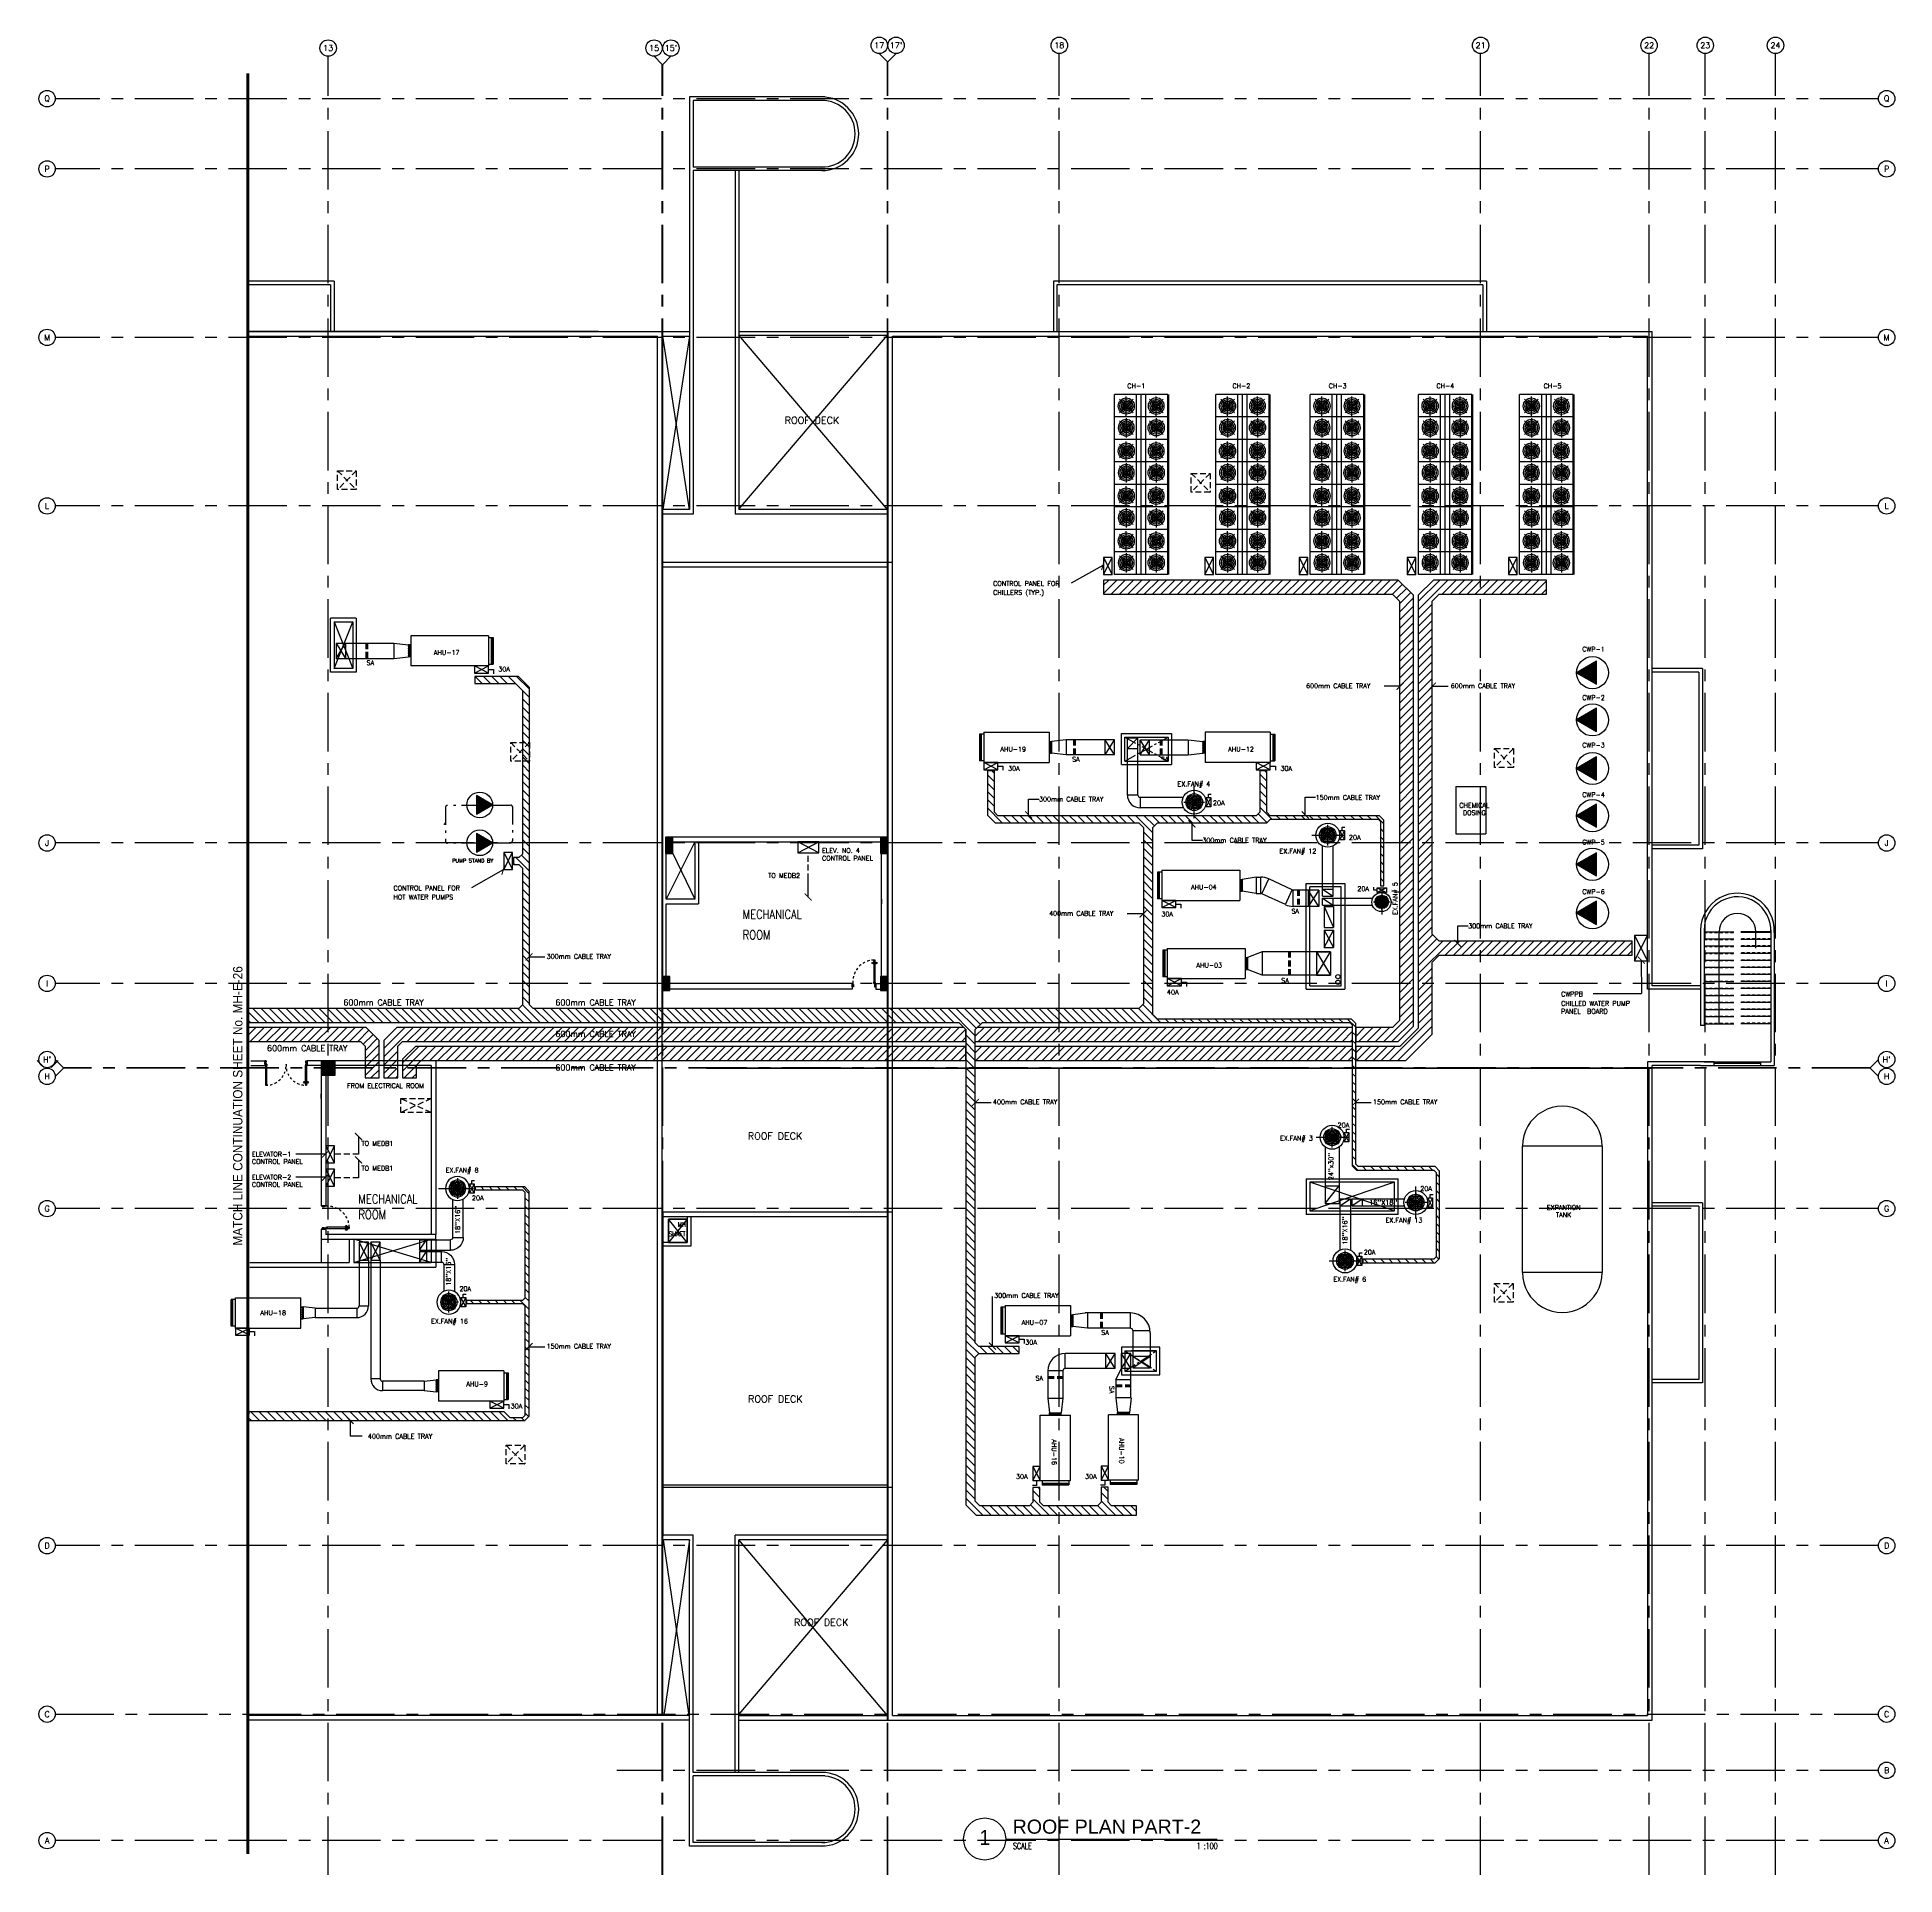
# Model space of a CAD drawing. Extents: x 88800.1 to 88879.5, y 39808.6 to 39887.1.
import ezdxf
from ezdxf.enums import TextEntityAlignment as Align

# ---------------------------------------------------------------- set-up
doc = ezdxf.new("R2010")
doc.units = 0
doc.header["$MEASUREMENT"] = 0
for name, pattern in [('2DASHES', [1.7, 0.75, -0.25, 0.1, -0.25, 0.1, -0.25]), ('CENTER2', [1.125, 0.75, -0.125, 0.125, -0.125]), ('CENTERX2', [4, 2.5, -0.5, 0.5, -0.5]), ('HIDDEN', [0.375, 0.25, -0.125]), ('HIDDEN2', [0.1875, 0.125, -0.0625])]:
    doc.linetypes.add(name, pattern=pattern)
doc.layers.get('0').update_dxf_attribs({"color": 9, "linetype": 'CONTINUOUS'})
for name, color, linetype in [('AX', 9, 'CONTINUOUS'), ('AX-CR', 7, 'CONTINUOUS'), ('AX-TXT', 6, 'CONTINUOUS'), ('AXES', 11, 'CENTERX2'), ('CER', 2, 'CONTINUOUS'), ('COL', 9, 'CONTINUOUS'), ('CTXT', 6, 'CONTINUOUS'), ('DOOR', 9, 'CONTINUOUS'), ('DOOR-NO', 11, 'CONTINUOUS'), ('DUCT', 11, 'CONTINUOUS'), ('E-HATCH', 11, 'CONTINUOUS'), ('E-SOCKETS', 4, 'CONTINUOUS'), ('E-TRAY', 2, 'CONTINUOUS'), ('E-TXT', 2, 'CONTINUOUS'), ('EJ', 11, 'CONTINUOUS'), ('ELEV', 2, 'CONTINUOUS'), ('EXDUCT', 11, 'CONTINUOUS'), ('HAT', 9, 'CONTINUOUS'), ('PROJ-L', 9, 'CONTINUOUS'), ('RM-NAME', 2, 'CONTINUOUS'), ('ROOF', 9, 'CONTINUOUS'), ('SAD', 11, 'CONTINUOUS'), ('SHAFT', 9, 'CONTINUOUS'), ('STR', 9, 'CONTINUOUS'), ('TXT', 6, 'CONTINUOUS'), ('TXT1', 2, 'CONTINUOUS'), ('WALL', 9, 'CONTINUOUS'), ('WIN', 9, 'CONTINUOUS')]:
    doc.layers.add(name, color=color, linetype=linetype)
doc.styles.add('ROMANC', font='romanc', dxfattribs={"height": 0.1})
doc.styles.add('ROMANS', font='ROMANS.shx')
doc.styles.add('TTXT', font='ARIAL.TTF', dxfattribs={"width": 0.6})
doc.dimstyles.new('STANDARD in', dxfattribs={"dimtxt": 0.24, "dimasz": 0.1, "dimexe": 0.07, "dimexo": 0.07, "dimgap": 0.05, "dimtad": 1, "dimdec": 3, "dimzin": 0, "dimdsep": 46, "dimtxsty": 'ROMANS', "dimblk": 'ARCHTICK', "dimcen": 0.05, "dimdle": 0.05, "dimclrd": 4, "dimclre": 4, "dimclrt": 2, "dimadec": 0, "dimazin": 0, "dimtfac": 1, "dimtdec": 3, "dimtmove": 2, "dimatfit": 3, "dimldrblk": 'ARCHTICK', "dimfxl": 0, "dimtolj": 1, "dimtzin": 0, "dimarcsym": 0})

# ---------------------------------------------------------------- blocks, each defined once
blk = doc.blocks.new('AXU')
at = {"layer": 'AX-CR'}
blk.add_circle((0, 350), 350, dxfattribs=at)
at = {"layer": 'AX-TXT', "style": 'ROMANS'}
blk.add_attdef('AX', text='', height=250, dxfattribs=at).set_placement((0, 350), align=Align.MIDDLE)
blk = doc.blocks.new('AXR')
at = {"layer": 'AX-CR'}
blk.add_circle((350, 0), 350, dxfattribs=at)
at = {"layer": 'AX-TXT', "style": 'ROMANS'}
blk.add_attdef('AX', text='', height=250, dxfattribs=at).set_placement((350, 0), align=Align.MIDDLE)
blk = doc.blocks.new('AXL')
at = {"layer": 'AX-CR'}
blk.add_circle((-350, 0), 350, dxfattribs=at)
at = {"layer": 'AX-TXT', "style": 'ROMANS'}
blk.add_attdef('AX', text='', height=250, dxfattribs=at).set_placement((-350, 0), align=Align.MIDDLE)
blk = doc.blocks.new('C11')
at = {"layer": 'HAT'}
h = blk.add_hatch(dxfattribs=at)
h.set_pattern_fill('ANSI31', color=256, scale=300, style=0)
h.set_pattern_definition([(45, (-248556.182, -75061.005), (-26.5165043, 26.5165043), [])])
h.paths.add_polyline_path([(300, 700), (0, 700), (0, 350), (300, 350)])
h.paths.add_polyline_path([(300, 350), (0, 350), (0, 0), (300, 0)])
at = {"layer": 'COL'}
blk.add_lwpolyline([(300, 700), (300, 0), (0, 0), (0, 700)], close=True, dxfattribs=at)
blk = doc.blocks.new('STL-DR')
at = {"layer": 'DOOR', "color": 0, "linetype": 'ByBlock'}
blk.add_line((0, -150), (0, 0), dxfattribs=at)
at = {"layer": 'DOOR', "linetype": 'ByBlock'}
for p, q in [((50, 0), (0, 0)), ((50, -100), (50, 0)), ((0, -150), (25, -150)), ((25, -150), (25, -100)), ((25, -100), (50, -100)), ((25, -200), (25, -150)), ((75, -150), (25, -150)), ((25, -200), (25, -1100)), ((75, -200), (25, -200)), ((75, -150), (75, -200)), ((75, -1100), (75, -200)), ((950, 0), (1000, 0)), ((950, -100), (950, 0)), ((975, -100), (950, -100)), ((975, -150), (975, -100)), ((1000, -150), (975, -150)), ((1000, 0), (1000, -150)), ((9, -1055), (9, -990)), ((18, -990), (9, -990)), ((18, -1055), (9, -1055)), ((25, -978), (18, -978)), ((18, -978), (18, -1068)), ((18, -1055), (18, -990)), ((25, -1068), (18, -1068)), ((25, -1100), (25, -1150)), ((25, -1100), (75, -1100)), ((75, -1150), (25, -1150)), ((25, -1150), (75, -1150)), ((75, -978), (82, -978)), ((75, -1068), (82, -1068)), ((75, -1100), (75, -1150)), ((82, -978), (82, -1068)), ((82, -1055), (82, -990)), ((82, -990), (91, -990)), ((82, -1055), (91, -1055)), ((91, -1055), (91, -990))]:
    blk.add_line(p, q, dxfattribs=at)
for centre in [(-24, -1023), (124, -1023)]:
    blk.add_circle(centre, 32.4, dxfattribs=at)
at = {"layer": 'DOOR', "linetype": 'HIDDEN', "ltscale": 0.5}
blk.add_arc((50, -223), 928, 271.54399, 4.48155, dxfattribs=at)
at = {"layer": 'WALL'}
for p, q in [((0, 0), (0, -150)), ((0, 0), (0, -150)), ((1000, 0), (1000, -150))]:
    blk.add_line(p, q, dxfattribs=at)
blk = doc.blocks.new('C5')
at = {"layer": 'HAT', "linetype": 'ByBlock'}
h = blk.add_hatch(dxfattribs=at)
h.set_pattern_fill('ANSI31', color=256, scale=300, style=0)
h.set_pattern_definition([(45, (-223356.182, -51411.005), (-26.516504, 26.516504), [])])
h.paths.add_polyline_path([(300, 300), (0, 300), (0, 0), (300, 0)])
h.paths.add_polyline_path([(600, 300), (300, 300), (300, 0), (600, 0)])
at = {"layer": 'COL'}
blk.add_lwpolyline([(600, 300), (0, 300), (0, 0), (600, 0)], close=True, dxfattribs=at)
blk = doc.blocks.new('A$C272A55A0')
at = {"layer": 'DOOR', "color": 0, "linetype": 'ByBlock'}
for p, q in [((0, 900), (0, 1050)), ((50, 1050), (0, 1050)), ((0, 900), (25, 900)), ((25, 950), (50, 950)), ((25, 900), (25, 950)), ((75, 900), (25, 900)), ((25, 850), (25, 900)), ((42, 850), (25, 850)), ((58, 870), (42, 870)), ((42, 870), (42, 850)), ((50, 950), (50, 1050)), ((58, 850), (58, 870)), ((75, 850), (58, 850)), ((75, 900), (75, 850)), ((1725, 900), (1775, 900)), ((1725, 900), (1725, 850)), ((1725, 850), (1742, 850)), ((1742, 870), (1758, 870)), ((1742, 850), (1742, 870)), ((1750, 950), (1750, 1050)), ((1750, 1050), (1800, 1050)), ((1775, 950), (1750, 950)), ((1758, 870), (1758, 850)), ((1758, 850), (1775, 850)), ((1775, 900), (1775, 950)), ((1800, 900), (1775, 900)), ((1775, 850), (1775, 900)), ((1800, 1050), (1800, 900)), ((25, 50), (42, 50)), ((25, 50), (25, 0)), ((25, 0), (75, 0)), ((75, 0), (25, 0)), ((42, 50), (42, 30)), ((42, 30), (58, 30)), ((58, 50), (75, 50)), ((58, 50), (58, 30)), ((75, 50), (75, 0)), ((1718, 160), (1709, 160)), ((1709, 95), (1709, 160)), ((1718, 95), (1709, 95)), ((1725, 173), (1718, 173)), ((1718, 173), (1718, 83)), ((1718, 95), (1718, 160)), ((1725, 83), (1718, 83)), ((1742, 50), (1725, 50)), ((1725, 50), (1725, 0)), ((1775, 0), (1725, 0)), ((1725, 0), (1775, 0)), ((1742, 50), (1742, 30)), ((1758, 30), (1742, 30)), ((1775, 50), (1758, 50)), ((1758, 50), (1758, 30)), ((1775, 173), (1782, 173)), ((1775, 83), (1782, 83)), ((1775, 50), (1775, 0)), ((1782, 173), (1782, 83)), ((1782, 160), (1791, 160)), ((1782, 95), (1782, 160)), ((1782, 95), (1791, 95)), ((1791, 95), (1791, 160))]:
    blk.add_line(p, q, dxfattribs=at)
at = {"layer": 'DOOR', "color": 9, "linetype": 'ByBlock'}
for p, q in [((50, 1050), (0, 1010)), ((50, 1050), (0, 937)), ((50, 1050), (37, 950)), ((1750, 1050), (1800, 1010)), ((1750, 1050), (1800, 937)), ((1750, 1050), (1763, 950))]:
    blk.add_line(p, q, dxfattribs=at)
at = {"layer": 'DOOR', "linetype": 'ByBlock'}
for p, q in [((25, 850), (25, 50)), ((42, 850), (42, 50)), ((58, 850), (58, 50)), ((75, 50), (75, 850)), ((1725, 50), (1725, 850)), ((1742, 850), (1742, 50)), ((1758, 850), (1758, 50)), ((1775, 850), (1775, 50))]:
    blk.add_line(p, q, dxfattribs=at)
at = {"layer": 'DOOR', "color": 0, "linetype": 'ByBlock'}
for centre in [(1676, 128), (1824, 128)]:
    blk.add_circle(centre, 32.4, dxfattribs=at)
at = {"layer": 'DOOR', "color": 9, "linetype": 'ByBlock'}
for centre, radius, start, end in [((50, 1050), 54.4, 203.20738, 270), ((50, 1050), 74.4, 227.77643, 270), ((50, 1050), 94.4, 238.01819, 270), ((50, 1050), 114, 244.08384, 257.37743), ((50, 1050), 134, 248.15985, 259.28002), ((50, 1050), 154, 251.10529, 256.28577), ((50, 1050), 34.4, 180, 270), ((50, 1050), 14.4, 180, 270), ((1750, 1050), 14.4, 270, 0), ((1750, 1050), 34.4, 270, 0), ((1750, 1050), 54.4, 270, 336.79262), ((1750, 1050), 74.4, 270, 312.22357), ((1750, 1050), 94.4, 270, 301.98181), ((1750, 1050), 114, 282.62257, 295.91616), ((1750, 1050), 134, 280.71998, 291.84015), ((1750, 1050), 154, 283.71423, 288.89471)]:
    blk.add_arc(centre, radius, start, end, dxfattribs=at)
at = {"layer": 'DOOR', "linetype": 'HIDDEN', "ltscale": 0.5}
for centre, start, end in [((50, 851), 268.31738, 3.29648), ((1750, 851), 176.70352, 271.68262)]:
    blk.add_arc(centre, 851, start, end, dxfattribs=at)
at = {"layer": 'WALL', "linetype": 'ByBlock'}
blk.add_line((1800, 900), (1800, 1050), dxfattribs=at)

msp = doc.modelspace()

# ---------------------------------------------------------------- hatches: boundary and pattern name
at = {"layer": 'AX'}
h = msp.add_hatch(dxfattribs=at)
h.set_pattern_fill('ANSI31', color=11, scale=100, style=0)
h.set_pattern_definition([(45.0000004, (88993.9052, 39741.327051), (-0.0088388347, 0.0088388348), [])])
h.paths.add_polyline_path([(88866.723, 39860.425), (88865.864, 39859.928), (88866.723, 39859.432)])
h = msp.add_hatch(dxfattribs=at)
h.set_pattern_fill('ANSI31', color=11, scale=100, style=0)
h.set_pattern_definition([(45.0000004, (88993.9052, 39739.308947), (-0.0088388347, 0.0088388348), [])])
h.paths.add_polyline_path([(88865.864, 39857.91), (88866.723, 39857.414), (88866.723, 39858.406)])
h = msp.add_hatch(dxfattribs=at)
h.set_pattern_fill('ANSI31', color=11, scale=100, style=0)
h.set_pattern_definition([(45.0000004, (88993.9052, 39737.234784), (-0.0088388347, 0.0088388348), [])])
h.paths.add_polyline_path([(88865.864, 39855.836), (88866.723, 39855.34), (88866.723, 39856.332)])
h = msp.add_hatch(dxfattribs=at)
h.set_pattern_fill('ANSI31', color=2, scale=80, angle=180, style=0)
h.set_pattern_definition([(225.0000004, (88717.123195, 39949.15794), (0.00707106774, -0.00707106784), [])])
h.paths.add_polyline_path([(88819.557, 39854.277), (88818.869, 39854.674), (88818.869, 39853.88)])
h = msp.add_hatch(dxfattribs=at)
h.set_pattern_fill('ANSI31', color=11, scale=100, style=0)
h.set_pattern_definition([(45.0000004, (88993.9052, 39735.21668), (-0.0088388347, 0.0088388348), [])])
h.paths.add_polyline_path([(88865.864, 39853.818), (88866.723, 39853.322), (88866.723, 39854.314)])
h = msp.add_hatch(dxfattribs=at)
h.set_pattern_fill('ANSI31', color=2, scale=80, angle=180, style=0)
h.set_pattern_definition([(225.0000004, (88717.123195, 39947.543457), (0.00707106774, -0.00707106784), [])])
h.paths.add_polyline_path([(88819.557, 39852.662), (88818.869, 39853.059), (88818.869, 39852.265)])
h = msp.add_hatch(dxfattribs=at)
h.set_pattern_fill('ANSI31', color=11, scale=100, style=0)
h.set_pattern_definition([(45.0000004, (88993.9052, 39733.13982), (-0.0088388347, 0.0088388348), [])])
h.paths.add_polyline_path([(88865.864, 39851.741), (88866.723, 39851.245), (88866.723, 39852.237)])
h = msp.add_hatch(dxfattribs=at)
h.set_pattern_fill('ANSI31', color=11, scale=100, style=0)
h.set_pattern_definition([(45.0000004, (88993.9052, 39731.065657), (-0.0088388347, 0.0088388348), [])])
h.paths.add_polyline_path([(88865.864, 39849.667), (88866.723, 39849.171), (88866.723, 39850.163)])
at = {"layer": 'DOOR-NO'}
h = msp.add_hatch(dxfattribs=at)
h.set_pattern_fill('ANSI37', color=11, scale=100, angle=180, style=0)
h.set_pattern_definition([(225, (88810.461698, 40020.281941), (0.0088388347, -0.0088388348), []), (315, (88810.461698, 40020.281941), (0.0088388347, 0.0088388348), [])])
h.paths.add_polyline_path([(88816.007, 39861.115), (88815.957, 39861.115), (88815.957, 39860.609), (88816.007, 39860.609)])
h = msp.add_hatch(dxfattribs=at)
h.set_pattern_fill('ANSI37', color=11, scale=100, angle=180, style=0)
h.set_pattern_definition([(315, (88848.932949, 40016.157676), (-0.0088388347, -0.0088388348), []), (225, (88848.932949, 40016.157676), (-0.0088388347, 0.0088388348), [])])
h.paths.add_polyline_path([(88843.388, 39856.485), (88843.438, 39856.485), (88843.438, 39856.991), (88843.388, 39856.991)])
h = msp.add_hatch(dxfattribs=at)
h.set_pattern_fill('ANSI37', color=11, scale=100, angle=180, style=0)
h.set_pattern_definition([(225, (88844.401008, 40016.157676), (0.0088388347, -0.0088388348), []), (315, (88844.401008, 40016.157676), (0.0088388347, 0.0088388348), [])])
h.paths.add_polyline_path([(88849.946, 39856.991), (88849.896, 39856.991), (88849.896, 39856.485), (88849.946, 39856.485)])
h = msp.add_hatch(dxfattribs=at)
h.set_pattern_fill('ANSI37', color=11, scale=100, angle=180, style=0)
h.set_pattern_definition([(315, (88857.075656, 40010.263634), (-0.0088388347, -0.0088388348), []), (225, (88857.075656, 40010.263634), (-0.0088388347, 0.0088388348), [])])
h.paths.add_polyline_path([(88851.531, 39850.591), (88851.581, 39850.591), (88851.581, 39851.097), (88851.531, 39851.097)])
h = msp.add_hatch(dxfattribs=at)
h.set_pattern_fill('ANSI37', color=11, scale=100, angle=180, style=0)
h.set_pattern_definition([(315, (88857.31016, 40006.925382), (-0.0088388347, -0.0088388348), []), (225, (88857.31016, 40006.925382), (-0.0088388347, 0.0088388348), [])])
h.paths.add_polyline_path([(88851.765, 39847.253), (88851.815, 39847.253), (88851.815, 39847.759), (88851.765, 39847.759)])
h = msp.add_hatch(dxfattribs=at)
h.set_pattern_fill('ANSI37', color=11, scale=100, angle=180, style=0)
h.set_pattern_definition([(315, (88816.959462, 39991.995906), (-0.0088388347, -0.0088388348), []), (225, (88816.959462, 39991.995906), (-0.0088388347, 0.0088388348), [])])
h.paths.add_polyline_path([(88811.415, 39832.829), (88811.465, 39832.829), (88811.465, 39832.323), (88811.415, 39832.323)])
h = msp.add_hatch(dxfattribs=at)
h.set_pattern_fill('ANSI37', color=2, scale=100, angle=180, style=0)
h.set_pattern_definition([(315, (88849.840988, 39991.666679), (-0.0088388347, -0.0088388348), []), (225, (88849.840988, 39991.666679), (-0.0088388347, 0.0088388348), [])])
h.paths.add_polyline_path([(88844.296, 39831.994), (88844.346, 39831.994), (88844.346, 39832.5), (88844.296, 39832.5)])
h = msp.add_hatch(dxfattribs=at)
h.set_pattern_fill('ANSI37', color=11, scale=100, angle=180, style=0)
h.set_pattern_definition([(225, (88811.647462, 39988.875187), (0.0088388347, -0.0088388348), []), (315, (88811.647462, 39988.875187), (0.0088388347, 0.0088388348), [])])
h.paths.add_polyline_path([(88817.192, 39829.709), (88817.142, 39829.709), (88817.142, 39829.203), (88817.192, 39829.203)])
h = msp.add_hatch(dxfattribs=at)
h.set_pattern_fill('ANSI37', color=2, scale=100, angle=270, style=0)
h.set_pattern_definition([(45, (88684.178574, 39833.798838), (0.0088388347, -0.0088388348), []), (315, (88684.178574, 39833.798838), (-0.0088388347, -0.0088388348), [])])
h.paths.add_polyline_path([(88843.851, 39828.254), (88843.851, 39828.304), (88843.345, 39828.304), (88843.345, 39828.254)])
h = msp.add_hatch(dxfattribs=at)
h.set_pattern_fill('ANSI37', color=2, scale=100, angle=90, style=0)
h.set_pattern_definition([(135, (89005.932662, 39833.814864), (-0.0088388347, -0.0088388348), []), (225, (89005.932662, 39833.814864), (0.0088388347, -0.0088388348), [])])
h.paths.add_polyline_path([(88846.766, 39828.27), (88846.766, 39828.32), (88846.26, 39828.32), (88846.26, 39828.27)])
at = {"layer": 'E-HATCH', "linetype": 'Continuous'}
h = msp.add_hatch(dxfattribs=at)
h.set_pattern_fill('ANSI31', color=256, scale=2, style=0)
h.paths.add_polyline_path([(88856.435, 39844.171), (88858.251, 39844.171), (88858.903, 39844.822), (88858.903, 39863.236), (88858.251, 39863.887), (88845.657, 39863.887), (88845.657, 39863.287), (88858.003, 39863.287), (88858.303, 39862.987), (88858.303, 39845.071), (88858.003, 39844.771), (88856.435, 39844.771)])
h = msp.add_hatch(dxfattribs=at)
h.set_pattern_fill('ANSI31', color=256, scale=2, style=0)
h.paths.add_polyline_path([(88856.435, 39843.36), (88858.572, 39843.36), (88859.703, 39844.491), (88859.703, 39847.563), (88860.003, 39847.863), (88868.24, 39847.863), (88868.24, 39848.463), (88860.003, 39848.463), (88859.703, 39848.763), (88859.703, 39862.987), (88860.003, 39863.287), (88864.581, 39863.287), (88864.581, 39863.887), (88859.754, 39863.887), (88859.103, 39863.236), (88859.103, 39844.739), (88858.323, 39843.96), (88856.435, 39843.96)])
h = msp.add_hatch(dxfattribs=at)
h.set_pattern_fill('ANSI31', color=256, scale=2, angle=90, style=0)
h.paths.add_polyline_path([(88856.435, 39844.943), (88856.248, 39845.131), (88847.97, 39845.131), (88847.77, 39845.331), (88847.77, 39853.319), (88847.97, 39853.519), (88852.639, 39853.519), (88852.789, 39853.669), (88857.389, 39853.669), (88857.489, 39853.569), (88857.489, 39850.821), (88857.639, 39850.821), (88857.639, 39853.631), (88857.451, 39853.819), (88852.786, 39853.819), (88852.636, 39853.969), (88852.636, 39855.734), (88852.336, 39855.734), (88852.336, 39853.969), (88852.186, 39853.819), (88841.148, 39853.819), (88840.998, 39853.969), (88840.998, 39855.734), (88840.698, 39855.734), (88840.698, 39853.845), (88841.024, 39853.519), (88847.17, 39853.519), (88847.37, 39853.319), (88847.37, 39845.781), (88847.17, 39845.581), (88821.283, 39845.581), (88821.133, 39845.731), (88821.133, 39859.294), (88820.657, 39859.77), (88818.802, 39859.77), (88818.802, 39859.47), (88820.533, 39859.47), (88820.833, 39859.17), (88820.833, 39852.181), (88820.683, 39852.031), (88820.454, 39852.031), (88820.454, 39851.731), (88820.683, 39851.731), (88820.833, 39851.581), (88820.833, 39845.731), (88820.683, 39845.581), (88809.096, 39845.581), (88809.096, 39844.981), (88839.481, 39844.981), (88839.781, 39844.681), (88839.781, 39824.369), (88840.215, 39823.935), (88847.071, 39823.935), (88847.071, 39824.335), (88846.006, 39824.335), (88845.856, 39824.485), (88845.856, 39825.133), (88845.556, 39825.133), (88845.556, 39824.485), (88845.406, 39824.335), (88843.091, 39824.335), (88842.941, 39824.485), (88842.941, 39825.116), (88842.641, 39825.116), (88842.641, 39824.485), (88842.491, 39824.335), (88840.381, 39824.335), (88840.181, 39824.535), (88840.181, 39830.691), (88840.331, 39830.841), (88842.061, 39830.841), (88842.061, 39831.141), (88840.331, 39831.141), (88840.181, 39831.291), (88840.181, 39844.681), (88840.481, 39844.981), (88856.185, 39844.981), (88856.285, 39844.881), (88856.285, 39838.862), (88856.473, 39838.674), (88859.766, 39838.674), (88859.866, 39838.574), (88859.866, 39834.966), (88859.766, 39834.866), (88856.745, 39834.866), (88856.745, 39834.716), (88859.828, 39834.716), (88860.016, 39834.904), (88860.016, 39838.637), (88859.828, 39838.824), (88856.535, 39838.824), (88856.435, 39838.924)])
h = msp.add_hatch(dxfattribs=at)
h.set_pattern_fill('ANSI31', color=256, scale=2, style=0)
h.paths.add_polyline_path([(88809.096, 39844.171), (88813.905, 39844.171), (88814.105, 39843.971), (88814.105, 39842.616), (88814.705, 39842.616), (88814.705, 39844.219), (88814.154, 39844.771), (88809.096, 39844.771)])
h = msp.add_hatch(dxfattribs=at)
h.set_pattern_fill('ANSI31', color=256, scale=2, style=0)
h.paths.add_polyline_path([(88839.691, 39844.771), (88815.457, 39844.771), (88814.905, 39844.219), (88814.905, 39842.616), (88815.505, 39842.616), (88815.505, 39843.971), (88815.705, 39844.171), (88839.781, 39844.171), (88839.781, 39844.681)])
h = msp.add_hatch(dxfattribs=at)
h.set_pattern_fill('ANSI31', color=256, scale=2, style=0)
h.paths.add_polyline_path([(88840.27, 39844.771), (88840.181, 39844.681), (88840.181, 39844.171), (88843.77, 39844.171), (88843.77, 39844.771)])
h.paths.add_polyline_path([(88843.77, 39844.771), (88843.77, 39844.171), (88856.285, 39844.171), (88856.285, 39844.771)])
h = msp.add_hatch(dxfattribs=at)
h.set_pattern_fill('ANSI31', color=256, scale=2, style=0)
h.paths.add_polyline_path([(88839.781, 39843.96), (88816.257, 39843.96), (88815.705, 39843.409), (88815.705, 39842.616), (88816.305, 39842.616), (88816.305, 39843.16), (88816.505, 39843.36), (88839.781, 39843.36)])
h = msp.add_hatch(dxfattribs=at)
h.set_pattern_fill('ANSI31', color=256, scale=2, style=0)
h.paths.add_polyline_path([(88843.77, 39843.36), (88843.77, 39843.96), (88840.181, 39843.96), (88840.181, 39843.36)])
h.paths.add_polyline_path([(88856.285, 39843.36), (88856.285, 39843.96), (88843.77, 39843.96), (88843.77, 39843.36)])
h = msp.add_hatch(dxfattribs=at)
h.set_pattern_fill('ANSI31', color=256, scale=2, angle=90, style=0)
edge = h.paths.add_edge_path()
edge.add_line((88809.096, 39828.436), (88809.175, 39828.358))
edge.add_line((88809.175, 39828.358), (88820.039, 39828.358))
edge.add_line((88820.039, 39828.358), (88820.289, 39828.108))
edge.add_line((88820.289, 39828.108), (88820.854, 39828.108))
edge.add_line((88820.854, 39828.108), (88820.954, 39828.208))
edge.add_line((88820.954, 39828.208), (88820.954, 39832.863))
edge.add_line((88820.954, 39832.863), (88820.854, 39832.963))
edge.add_line((88820.854, 39832.963), (88818.455, 39832.963))
edge.add_line((88818.455, 39832.963), (88818.455, 39833.113))
edge.add_line((88818.455, 39833.113), (88820.854, 39833.113))
edge.add_line((88820.854, 39833.113), (88820.954, 39833.213))
edge.add_line((88820.954, 39833.213), (88820.954, 39837.719))
edge.add_line((88820.954, 39837.719), (88820.854, 39837.819))
edge.add_line((88820.854, 39837.819), (88818.819, 39837.819))
edge.add_line((88818.819, 39837.819), (88818.819, 39837.969))
edge.add_line((88818.819, 39837.969), (88820.916, 39837.969))
edge.add_line((88820.916, 39837.969), (88821.104, 39837.781))
edge.add_line((88821.104, 39837.781), (88821.104, 39828.146))
edge.add_line((88821.104, 39828.146), (88820.916, 39827.958))
edge.add_line((88820.916, 39827.958), (88820.189, 39827.958))
edge.add_line((88820.189, 39827.958), (88809.096, 39827.958))
edge.add_line((88809.096, 39827.958), (88809.175, 39828.358))
at = {"layer": 'HAT'}
h = msp.add_hatch(dxfattribs=at)
h.set_pattern_fill('ANSI31', color=256, scale=300, style=0)
h.set_pattern_definition([(135, (89075.80645, 39777.140714), (0.0265165043, 0.0265165043), [])])
h.paths.add_polyline_path([(88826.95, 39852.902), (88827.25, 39852.902), (88827.25, 39852.552), (88826.95, 39852.552)])
h.paths.add_polyline_path([(88826.95, 39852.552), (88827.25, 39852.552), (88827.25, 39852.202), (88826.95, 39852.202)])
h = msp.add_hatch(dxfattribs=at)
h.set_pattern_fill('ANSI31', color=256, scale=300, style=0)
h.set_pattern_definition([(135, (89076.00218, 39791.640714), (0.0265165043, 0.0265165043), [])])
h.paths.add_polyline_path([(88826.826, 39846.952), (88827.126, 39846.952), (88827.126, 39846.652), (88826.826, 39846.652)])
h.paths.add_polyline_path([(88826.826, 39846.652), (88827.126, 39846.652), (88827.126, 39846.352), (88826.826, 39846.352)])
h = msp.add_hatch(dxfattribs=at)
h.set_pattern_fill('ANSI31', color=256, scale=0.3, style=0)
h.set_pattern_definition([(135, (89085.30218, 39791.640714), (0.0265165043, 0.0265165043), [])])
h.paths.add_polyline_path([(88836.126, 39846.952), (88836.426, 39846.952), (88836.426, 39846.652), (88836.126, 39846.652)])
h.paths.add_polyline_path([(88836.126, 39846.652), (88836.426, 39846.652), (88836.426, 39846.352), (88836.126, 39846.352)])

# ---------------------------------------------------------------- linework, layer by layer
at = {"color": 11}
for p, q in [((88846.923, 39871.026), (88846.337, 39871.612)), ((88846.337, 39871.026), (88846.923, 39871.612)), ((88846.63, 39870.904), (88846.63, 39871.734)), ((88848.204, 39871.026), (88847.618, 39871.612)), ((88847.618, 39871.026), (88848.204, 39871.612)), ((88847.911, 39870.904), (88847.911, 39871.734)), ((88851.251, 39871.026), (88850.665, 39871.612)), ((88850.665, 39871.026), (88851.251, 39871.612)), ((88850.958, 39870.904), (88850.958, 39871.734)), ((88852.533, 39871.026), (88851.946, 39871.612)), ((88851.946, 39871.026), (88852.533, 39871.612)), ((88852.239, 39870.904), (88852.239, 39871.734)), ((88855.286, 39871.026), (88854.7, 39871.612)), ((88854.7, 39871.026), (88855.286, 39871.612)), ((88854.993, 39870.904), (88854.993, 39871.734)), ((88856.567, 39871.026), (88855.981, 39871.612)), ((88855.981, 39871.026), (88856.567, 39871.612)), ((88856.274, 39870.904), (88856.274, 39871.734)), ((88859.906, 39871.026), (88859.319, 39871.612)), ((88859.319, 39871.026), (88859.906, 39871.612)), ((88859.613, 39870.904), (88859.613, 39871.734)), ((88861.187, 39871.026), (88860.601, 39871.612)), ((88860.601, 39871.026), (88861.187, 39871.612)), ((88860.894, 39870.904), (88860.894, 39871.734)), ((88864.234, 39871.026), (88863.648, 39871.612)), ((88863.648, 39871.026), (88864.234, 39871.612)), ((88863.941, 39870.904), (88863.941, 39871.734)), ((88865.515, 39871.026), (88864.929, 39871.612)), ((88864.929, 39871.026), (88865.515, 39871.612)), ((88865.222, 39870.904), (88865.222, 39871.734)), ((88846.337, 39870.685), (88846.923, 39870.099)), ((88846.923, 39870.685), (88846.337, 39870.099)), ((88846.63, 39870.806), (88846.63, 39869.977)), ((88847.618, 39870.685), (88848.204, 39870.099)), ((88848.204, 39870.685), (88847.618, 39870.099)), ((88847.911, 39870.806), (88847.911, 39869.977)), ((88850.665, 39870.685), (88851.251, 39870.099)), ((88851.251, 39870.685), (88850.665, 39870.099)), ((88850.958, 39870.806), (88850.958, 39869.977)), ((88851.946, 39870.685), (88852.533, 39870.099)), ((88852.533, 39870.685), (88851.946, 39870.099)), ((88852.239, 39870.806), (88852.239, 39869.977)), ((88854.7, 39870.685), (88855.286, 39870.099)), ((88855.286, 39870.685), (88854.7, 39870.099)), ((88854.993, 39870.806), (88854.993, 39869.977)), ((88855.981, 39870.685), (88856.567, 39870.099)), ((88856.567, 39870.685), (88855.981, 39870.099)), ((88856.274, 39870.806), (88856.274, 39869.977)), ((88859.319, 39870.685), (88859.906, 39870.099)), ((88859.906, 39870.685), (88859.319, 39870.099)), ((88859.613, 39870.806), (88859.613, 39869.977)), ((88860.601, 39870.685), (88861.187, 39870.099)), ((88861.187, 39870.685), (88860.601, 39870.099)), ((88860.894, 39870.806), (88860.894, 39869.977)), ((88863.648, 39870.685), (88864.234, 39870.099)), ((88864.234, 39870.685), (88863.648, 39870.099)), ((88863.941, 39870.806), (88863.941, 39869.977)), ((88864.929, 39870.685), (88865.515, 39870.099)), ((88865.515, 39870.685), (88864.929, 39870.099)), ((88865.222, 39870.806), (88865.222, 39869.977)), ((88846.923, 39869.104), (88846.337, 39869.69)), ((88846.337, 39869.104), (88846.923, 39869.69)), ((88846.63, 39868.982), (88846.63, 39869.812)), ((88848.204, 39869.104), (88847.618, 39869.69)), ((88847.618, 39869.104), (88848.204, 39869.69)), ((88847.911, 39868.982), (88847.911, 39869.812)), ((88851.251, 39869.104), (88850.665, 39869.69)), ((88850.665, 39869.104), (88851.251, 39869.69)), ((88850.958, 39868.982), (88850.958, 39869.812)), ((88852.533, 39869.104), (88851.946, 39869.69)), ((88851.946, 39869.104), (88852.533, 39869.69)), ((88852.239, 39868.982), (88852.239, 39869.812)), ((88855.286, 39869.104), (88854.7, 39869.69)), ((88854.7, 39869.104), (88855.286, 39869.69)), ((88854.993, 39868.982), (88854.993, 39869.812)), ((88856.567, 39869.104), (88855.981, 39869.69)), ((88855.981, 39869.104), (88856.567, 39869.69)), ((88856.274, 39868.982), (88856.274, 39869.812)), ((88859.906, 39869.104), (88859.319, 39869.69)), ((88859.319, 39869.104), (88859.906, 39869.69)), ((88859.613, 39868.982), (88859.613, 39869.812)), ((88861.187, 39869.104), (88860.601, 39869.69)), ((88860.601, 39869.104), (88861.187, 39869.69)), ((88860.894, 39868.982), (88860.894, 39869.812)), ((88864.234, 39869.104), (88863.648, 39869.69)), ((88863.648, 39869.104), (88864.234, 39869.69)), ((88863.941, 39868.982), (88863.941, 39869.812)), ((88865.515, 39869.104), (88864.929, 39869.69)), ((88864.929, 39869.104), (88865.515, 39869.69)), ((88865.222, 39868.982), (88865.222, 39869.812)), ((88846.337, 39868.763), (88846.923, 39868.177)), ((88846.923, 39868.763), (88846.337, 39868.177)), ((88846.63, 39868.884), (88846.63, 39868.055)), ((88847.618, 39868.763), (88848.204, 39868.177)), ((88848.204, 39868.763), (88847.618, 39868.177)), ((88847.911, 39868.884), (88847.911, 39868.055)), ((88850.665, 39868.763), (88851.251, 39868.177)), ((88851.251, 39868.763), (88850.665, 39868.177)), ((88850.958, 39868.884), (88850.958, 39868.055)), ((88851.946, 39868.763), (88852.533, 39868.177)), ((88852.533, 39868.763), (88851.946, 39868.177)), ((88852.239, 39868.884), (88852.239, 39868.055)), ((88854.7, 39868.763), (88855.286, 39868.177)), ((88855.286, 39868.763), (88854.7, 39868.177)), ((88854.993, 39868.884), (88854.993, 39868.055)), ((88855.981, 39868.763), (88856.567, 39868.177)), ((88856.567, 39868.763), (88855.981, 39868.177)), ((88856.274, 39868.884), (88856.274, 39868.055)), ((88859.319, 39868.763), (88859.906, 39868.177)), ((88859.906, 39868.763), (88859.319, 39868.177)), ((88859.613, 39868.884), (88859.613, 39868.055)), ((88860.601, 39868.763), (88861.187, 39868.177)), ((88861.187, 39868.763), (88860.601, 39868.177)), ((88860.894, 39868.884), (88860.894, 39868.055)), ((88863.648, 39868.763), (88864.234, 39868.177)), ((88864.234, 39868.763), (88863.648, 39868.177)), ((88863.941, 39868.884), (88863.941, 39868.055)), ((88864.929, 39868.763), (88865.515, 39868.177)), ((88865.515, 39868.763), (88864.929, 39868.177)), ((88865.222, 39868.884), (88865.222, 39868.055)), ((88846.923, 39867.182), (88846.337, 39867.768)), ((88846.337, 39867.182), (88846.923, 39867.768)), ((88846.63, 39867.06), (88846.63, 39867.89)), ((88848.204, 39867.182), (88847.618, 39867.768)), ((88847.618, 39867.182), (88848.204, 39867.768)), ((88847.911, 39867.06), (88847.911, 39867.89)), ((88851.251, 39867.182), (88850.665, 39867.768)), ((88850.665, 39867.182), (88851.251, 39867.768)), ((88850.958, 39867.06), (88850.958, 39867.89)), ((88852.533, 39867.182), (88851.946, 39867.768)), ((88851.946, 39867.182), (88852.533, 39867.768)), ((88852.239, 39867.06), (88852.239, 39867.89)), ((88855.286, 39867.182), (88854.7, 39867.768)), ((88854.7, 39867.182), (88855.286, 39867.768)), ((88854.993, 39867.06), (88854.993, 39867.89)), ((88856.567, 39867.182), (88855.981, 39867.768)), ((88855.981, 39867.182), (88856.567, 39867.768)), ((88856.274, 39867.06), (88856.274, 39867.89)), ((88859.906, 39867.182), (88859.319, 39867.768)), ((88859.319, 39867.182), (88859.906, 39867.768)), ((88859.613, 39867.06), (88859.613, 39867.89)), ((88861.187, 39867.182), (88860.601, 39867.768)), ((88860.601, 39867.182), (88861.187, 39867.768)), ((88860.894, 39867.06), (88860.894, 39867.89)), ((88864.234, 39867.182), (88863.648, 39867.768)), ((88863.648, 39867.182), (88864.234, 39867.768)), ((88863.941, 39867.06), (88863.941, 39867.89)), ((88865.515, 39867.182), (88864.929, 39867.768)), ((88864.929, 39867.182), (88865.515, 39867.768)), ((88865.222, 39867.06), (88865.222, 39867.89)), ((88846.63, 39866.962), (88846.63, 39866.133)), ((88847.911, 39866.962), (88847.911, 39866.133)), ((88850.958, 39866.962), (88850.958, 39866.133)), ((88852.239, 39866.962), (88852.239, 39866.133)), ((88854.993, 39866.962), (88854.993, 39866.133)), ((88856.274, 39866.962), (88856.274, 39866.133)), ((88859.613, 39866.962), (88859.613, 39866.133)), ((88860.894, 39866.962), (88860.894, 39866.133)), ((88863.941, 39866.962), (88863.941, 39866.133)), ((88865.222, 39866.962), (88865.222, 39866.133)), ((88846.337, 39866.841), (88846.923, 39866.255)), ((88846.923, 39866.841), (88846.337, 39866.255)), ((88847.618, 39866.841), (88848.204, 39866.255)), ((88848.204, 39866.841), (88847.618, 39866.255)), ((88850.665, 39866.841), (88851.251, 39866.255)), ((88851.251, 39866.841), (88850.665, 39866.255)), ((88851.946, 39866.841), (88852.533, 39866.255)), ((88852.533, 39866.841), (88851.946, 39866.255)), ((88854.7, 39866.841), (88855.286, 39866.255)), ((88855.286, 39866.841), (88854.7, 39866.255)), ((88855.981, 39866.841), (88856.567, 39866.255)), ((88856.567, 39866.841), (88855.981, 39866.255)), ((88859.319, 39866.841), (88859.906, 39866.255)), ((88859.906, 39866.841), (88859.319, 39866.255)), ((88860.601, 39866.841), (88861.187, 39866.255)), ((88861.187, 39866.841), (88860.601, 39866.255)), ((88863.648, 39866.841), (88864.234, 39866.255)), ((88864.234, 39866.841), (88863.648, 39866.255)), ((88864.929, 39866.841), (88865.515, 39866.255)), ((88865.515, 39866.841), (88864.929, 39866.255)), ((88846.923, 39865.26), (88846.337, 39865.846)), ((88846.337, 39865.26), (88846.923, 39865.846)), ((88846.63, 39865.138), (88846.63, 39865.968)), ((88848.204, 39865.26), (88847.618, 39865.846)), ((88847.618, 39865.26), (88848.204, 39865.846)), ((88847.911, 39865.138), (88847.911, 39865.968)), ((88851.251, 39865.26), (88850.665, 39865.846)), ((88850.665, 39865.26), (88851.251, 39865.846)), ((88850.958, 39865.138), (88850.958, 39865.968)), ((88852.533, 39865.26), (88851.946, 39865.846)), ((88851.946, 39865.26), (88852.533, 39865.846)), ((88852.239, 39865.138), (88852.239, 39865.968)), ((88855.286, 39865.26), (88854.7, 39865.846)), ((88854.7, 39865.26), (88855.286, 39865.846)), ((88854.993, 39865.138), (88854.993, 39865.968)), ((88856.567, 39865.26), (88855.981, 39865.846)), ((88855.981, 39865.26), (88856.567, 39865.846)), ((88856.274, 39865.138), (88856.274, 39865.968)), ((88859.906, 39865.26), (88859.319, 39865.846)), ((88859.319, 39865.26), (88859.906, 39865.846)), ((88859.613, 39865.138), (88859.613, 39865.968)), ((88861.187, 39865.26), (88860.601, 39865.846)), ((88860.601, 39865.26), (88861.187, 39865.846)), ((88860.894, 39865.138), (88860.894, 39865.968)), ((88864.234, 39865.26), (88863.648, 39865.846)), ((88863.648, 39865.26), (88864.234, 39865.846)), ((88863.941, 39865.138), (88863.941, 39865.968)), ((88865.515, 39865.26), (88864.929, 39865.846)), ((88864.929, 39865.26), (88865.515, 39865.846)), ((88865.222, 39865.138), (88865.222, 39865.968)), ((88846.337, 39864.919), (88846.923, 39864.333)), ((88846.923, 39864.919), (88846.337, 39864.333)), ((88846.63, 39865.04), (88846.63, 39864.211)), ((88847.618, 39864.919), (88848.204, 39864.333)), ((88848.204, 39864.919), (88847.618, 39864.333)), ((88847.911, 39865.04), (88847.911, 39864.211)), ((88850.665, 39864.919), (88851.251, 39864.333)), ((88851.251, 39864.919), (88850.665, 39864.333)), ((88850.958, 39865.04), (88850.958, 39864.211)), ((88851.946, 39864.919), (88852.533, 39864.333)), ((88852.533, 39864.919), (88851.946, 39864.333)), ((88852.239, 39865.04), (88852.239, 39864.211)), ((88854.7, 39864.919), (88855.286, 39864.333)), ((88855.286, 39864.919), (88854.7, 39864.333)), ((88854.993, 39865.04), (88854.993, 39864.211)), ((88855.981, 39864.919), (88856.567, 39864.333)), ((88856.567, 39864.919), (88855.981, 39864.333)), ((88856.274, 39865.04), (88856.274, 39864.211)), ((88859.319, 39864.919), (88859.906, 39864.333)), ((88859.906, 39864.919), (88859.319, 39864.333)), ((88859.613, 39865.04), (88859.613, 39864.211)), ((88860.601, 39864.919), (88861.187, 39864.333)), ((88861.187, 39864.919), (88860.601, 39864.333)), ((88860.894, 39865.04), (88860.894, 39864.211)), ((88863.648, 39864.919), (88864.234, 39864.333)), ((88864.234, 39864.919), (88863.648, 39864.333)), ((88863.941, 39865.04), (88863.941, 39864.211)), ((88864.929, 39864.919), (88865.515, 39864.333)), ((88865.515, 39864.919), (88864.929, 39864.333)), ((88865.222, 39865.04), (88865.222, 39864.211))]:
    msp.add_line(p, q, dxfattribs=at)
at = {"linetype": 'Continuous'}
msp.add_line((88871.321, 39844.852), (88871.171, 39844.852), dxfattribs=at)
at = {"color": 11}
for centre, major_axis, start_param, end_param in [((88846.63, 39871.319), (-0.244, 0.244), 3.926991, 10.210176), ((88850.958, 39871.319), (-0.244, 0.244), 3.926991, 10.210176), ((88854.993, 39871.319), (-0.244, 0.244), 3.926991, 10.210176), ((88859.613, 39871.319), (-0.244, 0.244), 3.926991, 10.210176), ((88863.941, 39871.319), (-0.244, 0.244), 3.926991, 10.210176), ((88846.63, 39871.319), (0.196, 0.196), 5.497787, 11.780972), ((88846.63, 39871.319), (-0.147, 0.147), 3.926991, 10.210176), ((88846.63, 39871.319), (0.106, 0.106), 5.497787, 11.780972), ((88846.63, 39871.319), (-0.0652, 0.0652), 3.926991, 10.210176), ((88846.63, 39871.319), (0.0326, 0.0326), 5.497787, 11.780972), ((88850.958, 39871.319), (0.196, 0.196), 5.497787, 11.780972), ((88850.958, 39871.319), (-0.147, 0.147), 3.926991, 10.210176), ((88850.958, 39871.319), (0.106, 0.106), 5.497787, 11.780972), ((88850.958, 39871.319), (-0.0652, 0.0652), 3.926991, 10.210176), ((88850.958, 39871.319), (0.0326, 0.0326), 5.497787, 11.780972), ((88854.993, 39871.319), (0.196, 0.196), 5.497787, 11.780972), ((88854.993, 39871.319), (-0.147, 0.147), 3.926991, 10.210176), ((88854.993, 39871.319), (0.106, 0.106), 5.497787, 11.780972), ((88854.993, 39871.319), (-0.0652, 0.0652), 3.926991, 10.210176), ((88854.993, 39871.319), (0.0326, 0.0326), 5.497787, 11.780972), ((88859.613, 39871.319), (0.196, 0.196), 5.497787, 11.780972), ((88859.613, 39871.319), (-0.147, 0.147), 3.926991, 10.210176), ((88859.613, 39871.319), (0.106, 0.106), 5.497787, 11.780972), ((88859.613, 39871.319), (-0.0652, 0.0652), 3.926991, 10.210176), ((88859.613, 39871.319), (0.0326, 0.0326), 5.497787, 11.780972), ((88863.941, 39871.319), (0.196, 0.196), 5.497787, 11.780972), ((88863.941, 39871.319), (-0.147, 0.147), 3.926991, 10.210176), ((88863.941, 39871.319), (0.106, 0.106), 5.497787, 11.780972), ((88863.941, 39871.319), (-0.0652, 0.0652), 3.926991, 10.210176), ((88863.941, 39871.319), (0.0326, 0.0326), 5.497787, 11.780972), ((88847.911, 39870.392), (0.244, -0.244), 3.926991, 10.210176), ((88847.911, 39870.392), (-0.196, -0.196), 5.497787, 11.780972), ((88847.911, 39870.392), (0.147, -0.147), 3.926991, 10.210176), ((88847.911, 39870.392), (-0.106, -0.106), 5.497787, 11.780972), ((88847.911, 39870.392), (0.0652, -0.0652), 3.926991, 10.210176), ((88847.911, 39870.392), (-0.0326, -0.0326), 5.497787, 11.780972), ((88852.239, 39870.392), (0.244, -0.244), 3.926991, 10.210176), ((88852.239, 39870.392), (-0.196, -0.196), 5.497787, 11.780972), ((88852.239, 39870.392), (0.147, -0.147), 3.926991, 10.210176), ((88852.239, 39870.392), (-0.106, -0.106), 5.497787, 11.780972), ((88852.239, 39870.392), (0.0652, -0.0652), 3.926991, 10.210176), ((88852.239, 39870.392), (-0.0326, -0.0326), 5.497787, 11.780972), ((88856.274, 39870.392), (0.244, -0.244), 3.926991, 10.210176), ((88856.274, 39870.392), (-0.196, -0.196), 5.497787, 11.780972), ((88856.274, 39870.392), (0.147, -0.147), 3.926991, 10.210176), ((88856.274, 39870.392), (-0.106, -0.106), 5.497787, 11.780972), ((88856.274, 39870.392), (0.0652, -0.0652), 3.926991, 10.210176), ((88856.274, 39870.392), (-0.0326, -0.0326), 5.497787, 11.780972), ((88860.894, 39870.392), (0.244, -0.244), 3.926991, 10.210176), ((88860.894, 39870.392), (-0.196, -0.196), 5.497787, 11.780972), ((88860.894, 39870.392), (0.147, -0.147), 3.926991, 10.210176), ((88860.894, 39870.392), (-0.106, -0.106), 5.497787, 11.780972), ((88860.894, 39870.392), (0.0652, -0.0652), 3.926991, 10.210176), ((88860.894, 39870.392), (-0.0326, -0.0326), 5.497787, 11.780972), ((88865.222, 39870.392), (0.244, -0.244), 3.926991, 10.210176), ((88865.222, 39870.392), (-0.196, -0.196), 5.497787, 11.780972), ((88865.222, 39870.392), (0.147, -0.147), 3.926991, 10.210176), ((88865.222, 39870.392), (-0.106, -0.106), 5.497787, 11.780972), ((88865.222, 39870.392), (0.0652, -0.0652), 3.926991, 10.210176), ((88865.222, 39870.392), (-0.0326, -0.0326), 5.497787, 11.780972), ((88846.63, 39869.397), (-0.244, 0.244), 3.926991, 10.210176), ((88846.63, 39869.397), (0.196, 0.196), 5.497787, 11.780972), ((88846.63, 39869.397), (-0.147, 0.147), 3.926991, 10.210176), ((88846.63, 39869.397), (0.106, 0.106), 5.497787, 11.780972), ((88846.63, 39869.397), (-0.0652, 0.0652), 3.926991, 10.210176), ((88846.63, 39869.397), (0.0326, 0.0326), 5.497787, 11.780972), ((88850.958, 39869.397), (-0.244, 0.244), 3.926991, 10.210176), ((88850.958, 39869.397), (0.196, 0.196), 5.497787, 11.780972), ((88850.958, 39869.397), (-0.147, 0.147), 3.926991, 10.210176), ((88850.958, 39869.397), (0.106, 0.106), 5.497787, 11.780972), ((88850.958, 39869.397), (-0.0652, 0.0652), 3.926991, 10.210176), ((88850.958, 39869.397), (0.0326, 0.0326), 5.497787, 11.780972), ((88854.993, 39869.397), (-0.244, 0.244), 3.926991, 10.210176), ((88854.993, 39869.397), (0.196, 0.196), 5.497787, 11.780972), ((88854.993, 39869.397), (-0.147, 0.147), 3.926991, 10.210176), ((88854.993, 39869.397), (0.106, 0.106), 5.497787, 11.780972), ((88854.993, 39869.397), (-0.0652, 0.0652), 3.926991, 10.210176), ((88854.993, 39869.397), (0.0326, 0.0326), 5.497787, 11.780972), ((88859.613, 39869.397), (-0.244, 0.244), 3.926991, 10.210176), ((88859.613, 39869.397), (0.196, 0.196), 5.497787, 11.780972), ((88859.613, 39869.397), (-0.147, 0.147), 3.926991, 10.210176), ((88859.613, 39869.397), (0.106, 0.106), 5.497787, 11.780972), ((88859.613, 39869.397), (-0.0652, 0.0652), 3.926991, 10.210176), ((88859.613, 39869.397), (0.0326, 0.0326), 5.497787, 11.780972), ((88863.941, 39869.397), (-0.244, 0.244), 3.926991, 10.210176), ((88863.941, 39869.397), (0.196, 0.196), 5.497787, 11.780972), ((88863.941, 39869.397), (-0.147, 0.147), 3.926991, 10.210176), ((88863.941, 39869.397), (0.106, 0.106), 5.497787, 11.780972), ((88863.941, 39869.397), (-0.0652, 0.0652), 3.926991, 10.210176), ((88863.941, 39869.397), (0.0326, 0.0326), 5.497787, 11.780972), ((88847.911, 39868.47), (0.244, -0.244), 3.926991, 10.210176), ((88847.911, 39868.47), (-0.196, -0.196), 5.497787, 11.780972), ((88847.911, 39868.47), (0.147, -0.147), 3.926991, 10.210176), ((88847.911, 39868.47), (-0.106, -0.106), 5.497787, 11.780972), ((88847.911, 39868.47), (0.0652, -0.0652), 3.926991, 10.210176), ((88847.911, 39868.47), (-0.0326, -0.0326), 5.497787, 11.780972), ((88852.239, 39868.47), (0.244, -0.244), 3.926991, 10.210176), ((88852.239, 39868.47), (-0.196, -0.196), 5.497787, 11.780972), ((88852.239, 39868.47), (0.147, -0.147), 3.926991, 10.210176), ((88852.239, 39868.47), (-0.106, -0.106), 5.497787, 11.780972), ((88852.239, 39868.47), (0.0652, -0.0652), 3.926991, 10.210176), ((88852.239, 39868.47), (-0.0326, -0.0326), 5.497787, 11.780972), ((88856.274, 39868.47), (0.244, -0.244), 3.926991, 10.210176), ((88856.274, 39868.47), (-0.196, -0.196), 5.497787, 11.780972), ((88856.274, 39868.47), (0.147, -0.147), 3.926991, 10.210176), ((88856.274, 39868.47), (-0.106, -0.106), 5.497787, 11.780972), ((88856.274, 39868.47), (0.0652, -0.0652), 3.926991, 10.210176), ((88856.274, 39868.47), (-0.0326, -0.0326), 5.497787, 11.780972), ((88860.894, 39868.47), (0.244, -0.244), 3.926991, 10.210176), ((88860.894, 39868.47), (-0.196, -0.196), 5.497787, 11.780972), ((88860.894, 39868.47), (0.147, -0.147), 3.926991, 10.210176), ((88860.894, 39868.47), (-0.106, -0.106), 5.497787, 11.780972), ((88860.894, 39868.47), (0.0652, -0.0652), 3.926991, 10.210176), ((88860.894, 39868.47), (-0.0326, -0.0326), 5.497787, 11.780972), ((88865.222, 39868.47), (0.244, -0.244), 3.926991, 10.210176), ((88865.222, 39868.47), (-0.196, -0.196), 5.497787, 11.780972), ((88865.222, 39868.47), (0.147, -0.147), 3.926991, 10.210176), ((88865.222, 39868.47), (-0.106, -0.106), 5.497787, 11.780972), ((88865.222, 39868.47), (0.0652, -0.0652), 3.926991, 10.210176), ((88865.222, 39868.47), (-0.0326, -0.0326), 5.497787, 11.780972), ((88846.63, 39867.475), (-0.244, 0.244), 3.926991, 10.210176), ((88846.63, 39867.475), (0.196, 0.196), 5.497787, 11.780972), ((88846.63, 39867.475), (-0.147, 0.147), 3.926991, 10.210176), ((88850.958, 39867.475), (-0.244, 0.244), 3.926991, 10.210176), ((88850.958, 39867.475), (0.196, 0.196), 5.497787, 11.780972), ((88850.958, 39867.475), (-0.147, 0.147), 3.926991, 10.210176), ((88854.993, 39867.475), (-0.244, 0.244), 3.926991, 10.210176), ((88854.993, 39867.475), (0.196, 0.196), 5.497787, 11.780972), ((88854.993, 39867.475), (-0.147, 0.147), 3.926991, 10.210176), ((88859.613, 39867.475), (-0.244, 0.244), 3.926991, 10.210176), ((88859.613, 39867.475), (0.196, 0.196), 5.497787, 11.780972), ((88859.613, 39867.475), (-0.147, 0.147), 3.926991, 10.210176), ((88863.941, 39867.475), (-0.244, 0.244), 3.926991, 10.210176), ((88863.941, 39867.475), (0.196, 0.196), 5.497787, 11.780972), ((88863.941, 39867.475), (-0.147, 0.147), 3.926991, 10.210176), ((88846.63, 39867.475), (0.106, 0.106), 5.497787, 11.780972), ((88846.63, 39867.475), (-0.0652, 0.0652), 3.926991, 10.210176), ((88846.63, 39867.475), (0.0326, 0.0326), 5.497787, 11.780972), ((88847.911, 39866.548), (0.244, -0.244), 3.926991, 10.210176), ((88850.958, 39867.475), (0.106, 0.106), 5.497787, 11.780972), ((88850.958, 39867.475), (-0.0652, 0.0652), 3.926991, 10.210176), ((88850.958, 39867.475), (0.0326, 0.0326), 5.497787, 11.780972), ((88852.239, 39866.548), (0.244, -0.244), 3.926991, 10.210176), ((88854.993, 39867.475), (0.106, 0.106), 5.497787, 11.780972), ((88854.993, 39867.475), (-0.0652, 0.0652), 3.926991, 10.210176), ((88854.993, 39867.475), (0.0326, 0.0326), 5.497787, 11.780972), ((88856.274, 39866.548), (0.244, -0.244), 3.926991, 10.210176), ((88859.613, 39867.475), (0.106, 0.106), 5.497787, 11.780972), ((88859.613, 39867.475), (-0.0652, 0.0652), 3.926991, 10.210176), ((88859.613, 39867.475), (0.0326, 0.0326), 5.497787, 11.780972), ((88860.894, 39866.548), (0.244, -0.244), 3.926991, 10.210176), ((88863.941, 39867.475), (0.106, 0.106), 5.497787, 11.780972), ((88863.941, 39867.475), (-0.0652, 0.0652), 3.926991, 10.210176), ((88863.941, 39867.475), (0.0326, 0.0326), 5.497787, 11.780972), ((88865.222, 39866.548), (0.244, -0.244), 3.926991, 10.210176), ((88847.911, 39866.548), (-0.196, -0.196), 5.497787, 11.780972), ((88847.911, 39866.548), (0.147, -0.147), 3.926991, 10.210176), ((88847.911, 39866.548), (-0.106, -0.106), 5.497787, 11.780972), ((88847.911, 39866.548), (0.0652, -0.0652), 3.926991, 10.210176), ((88847.911, 39866.548), (-0.0326, -0.0326), 5.497787, 11.780972), ((88852.239, 39866.548), (-0.196, -0.196), 5.497787, 11.780972), ((88852.239, 39866.548), (0.147, -0.147), 3.926991, 10.210176), ((88852.239, 39866.548), (-0.106, -0.106), 5.497787, 11.780972), ((88852.239, 39866.548), (0.0652, -0.0652), 3.926991, 10.210176), ((88852.239, 39866.548), (-0.0326, -0.0326), 5.497787, 11.780972), ((88856.274, 39866.548), (-0.196, -0.196), 5.497787, 11.780972), ((88856.274, 39866.548), (0.147, -0.147), 3.926991, 10.210176), ((88856.274, 39866.548), (-0.106, -0.106), 5.497787, 11.780972), ((88856.274, 39866.548), (0.0652, -0.0652), 3.926991, 10.210176), ((88856.274, 39866.548), (-0.0326, -0.0326), 5.497787, 11.780972), ((88860.894, 39866.548), (-0.196, -0.196), 5.497787, 11.780972), ((88860.894, 39866.548), (0.147, -0.147), 3.926991, 10.210176), ((88860.894, 39866.548), (-0.106, -0.106), 5.497787, 11.780972), ((88860.894, 39866.548), (0.0652, -0.0652), 3.926991, 10.210176), ((88860.894, 39866.548), (-0.0326, -0.0326), 5.497787, 11.780972), ((88865.222, 39866.548), (-0.196, -0.196), 5.497787, 11.780972), ((88865.222, 39866.548), (0.147, -0.147), 3.926991, 10.210176), ((88865.222, 39866.548), (-0.106, -0.106), 5.497787, 11.780972), ((88865.222, 39866.548), (0.0652, -0.0652), 3.926991, 10.210176), ((88865.222, 39866.548), (-0.0326, -0.0326), 5.497787, 11.780972), ((88846.63, 39865.553), (-0.244, 0.244), 3.926991, 10.210176), ((88846.63, 39865.553), (0.196, 0.196), 5.497787, 11.780972), ((88846.63, 39865.553), (-0.147, 0.147), 3.926991, 10.210176), ((88846.63, 39865.553), (0.106, 0.106), 5.497787, 11.780972), ((88846.63, 39865.553), (-0.0652, 0.0652), 3.926991, 10.210176), ((88846.63, 39865.553), (0.0326, 0.0326), 5.497787, 11.780972), ((88850.958, 39865.553), (-0.244, 0.244), 3.926991, 10.210176), ((88850.958, 39865.553), (0.196, 0.196), 5.497787, 11.780972), ((88850.958, 39865.553), (-0.147, 0.147), 3.926991, 10.210176), ((88850.958, 39865.553), (0.106, 0.106), 5.497787, 11.780972), ((88850.958, 39865.553), (-0.0652, 0.0652), 3.926991, 10.210176), ((88850.958, 39865.553), (0.0326, 0.0326), 5.497787, 11.780972), ((88854.993, 39865.553), (-0.244, 0.244), 3.926991, 10.210176), ((88854.993, 39865.553), (0.196, 0.196), 5.497787, 11.780972), ((88854.993, 39865.553), (-0.147, 0.147), 3.926991, 10.210176), ((88854.993, 39865.553), (0.106, 0.106), 5.497787, 11.780972), ((88854.993, 39865.553), (-0.0652, 0.0652), 3.926991, 10.210176), ((88854.993, 39865.553), (0.0326, 0.0326), 5.497787, 11.780972), ((88859.613, 39865.553), (-0.244, 0.244), 3.926991, 10.210176), ((88859.613, 39865.553), (0.196, 0.196), 5.497787, 11.780972), ((88859.613, 39865.553), (-0.147, 0.147), 3.926991, 10.210176), ((88859.613, 39865.553), (0.106, 0.106), 5.497787, 11.780972), ((88859.613, 39865.553), (-0.0652, 0.0652), 3.926991, 10.210176), ((88859.613, 39865.553), (0.0326, 0.0326), 5.497787, 11.780972), ((88863.941, 39865.553), (-0.244, 0.244), 3.926991, 10.210176), ((88863.941, 39865.553), (0.196, 0.196), 5.497787, 11.780972), ((88863.941, 39865.553), (-0.147, 0.147), 3.926991, 10.210176), ((88863.941, 39865.553), (0.106, 0.106), 5.497787, 11.780972), ((88863.941, 39865.553), (-0.0652, 0.0652), 3.926991, 10.210176), ((88863.941, 39865.553), (0.0326, 0.0326), 5.497787, 11.780972), ((88847.911, 39864.626), (0.244, -0.244), 3.926991, 10.210176), ((88847.911, 39864.626), (-0.196, -0.196), 5.497787, 11.780972), ((88847.911, 39864.626), (0.147, -0.147), 3.926991, 10.210176), ((88847.911, 39864.626), (-0.106, -0.106), 5.497787, 11.780972), ((88847.911, 39864.626), (0.0652, -0.0652), 3.926991, 10.210176), ((88847.911, 39864.626), (-0.0326, -0.0326), 5.497787, 11.780972), ((88852.239, 39864.626), (0.244, -0.244), 3.926991, 10.210176), ((88852.239, 39864.626), (-0.196, -0.196), 5.497787, 11.780972), ((88852.239, 39864.626), (0.147, -0.147), 3.926991, 10.210176), ((88852.239, 39864.626), (-0.106, -0.106), 5.497787, 11.780972), ((88852.239, 39864.626), (0.0652, -0.0652), 3.926991, 10.210176), ((88852.239, 39864.626), (-0.0326, -0.0326), 5.497787, 11.780972), ((88856.274, 39864.626), (0.244, -0.244), 3.926991, 10.210176), ((88856.274, 39864.626), (-0.196, -0.196), 5.497787, 11.780972), ((88856.274, 39864.626), (0.147, -0.147), 3.926991, 10.210176), ((88856.274, 39864.626), (-0.106, -0.106), 5.497787, 11.780972), ((88856.274, 39864.626), (0.0652, -0.0652), 3.926991, 10.210176), ((88856.274, 39864.626), (-0.0326, -0.0326), 5.497787, 11.780972), ((88860.894, 39864.626), (0.244, -0.244), 3.926991, 10.210176), ((88860.894, 39864.626), (-0.196, -0.196), 5.497787, 11.780972), ((88860.894, 39864.626), (0.147, -0.147), 3.926991, 10.210176), ((88860.894, 39864.626), (-0.106, -0.106), 5.497787, 11.780972), ((88860.894, 39864.626), (0.0652, -0.0652), 3.926991, 10.210176), ((88860.894, 39864.626), (-0.0326, -0.0326), 5.497787, 11.780972), ((88865.222, 39864.626), (0.244, -0.244), 3.926991, 10.210176), ((88865.222, 39864.626), (-0.196, -0.196), 5.497787, 11.780972), ((88865.222, 39864.626), (0.147, -0.147), 3.926991, 10.210176), ((88865.222, 39864.626), (-0.106, -0.106), 5.497787, 11.780972), ((88865.222, 39864.626), (0.0652, -0.0652), 3.926991, 10.210176), ((88865.222, 39864.626), (-0.0326, -0.0326), 5.497787, 11.780972)]:
    msp.add_ellipse(centre, major_axis=major_axis, ratio=1, start_param=start_param, end_param=end_param, dxfattribs=at)
at = {"color": 11, "extrusion": (0, 0, -1)}
for centre, major_axis, start_param, end_param in [((88847.911, 39871.319), (0.244, 0.244), 3.926991, 10.210176), ((88852.239, 39871.319), (0.244, 0.244), 3.926991, 10.210176), ((88856.274, 39871.319), (0.244, 0.244), 3.926991, 10.210176), ((88860.894, 39871.319), (0.244, 0.244), 3.926991, 10.210176), ((88865.222, 39871.319), (0.244, 0.244), 3.926991, 10.210176), ((88847.911, 39871.319), (-0.196, 0.196), 5.497787, 11.780972), ((88847.911, 39871.319), (0.147, 0.147), 3.926991, 10.210176), ((88847.911, 39871.319), (-0.106, 0.106), 5.497787, 11.780972), ((88847.911, 39871.319), (0.0652, 0.0652), 3.926991, 10.210176), ((88847.911, 39871.319), (-0.0326, 0.0326), 5.497787, 11.780972), ((88852.239, 39871.319), (-0.196, 0.196), 5.497787, 11.780972), ((88852.239, 39871.319), (0.147, 0.147), 3.926991, 10.210176), ((88852.239, 39871.319), (-0.106, 0.106), 5.497787, 11.780972), ((88852.239, 39871.319), (0.0652, 0.0652), 3.926991, 10.210176), ((88852.239, 39871.319), (-0.0326, 0.0326), 5.497787, 11.780972), ((88856.274, 39871.319), (-0.196, 0.196), 5.497787, 11.780972), ((88856.274, 39871.319), (0.147, 0.147), 3.926991, 10.210176), ((88856.274, 39871.319), (-0.106, 0.106), 5.497787, 11.780972), ((88856.274, 39871.319), (0.0652, 0.0652), 3.926991, 10.210176), ((88856.274, 39871.319), (-0.0326, 0.0326), 5.497787, 11.780972), ((88860.894, 39871.319), (-0.196, 0.196), 5.497787, 11.780972), ((88860.894, 39871.319), (0.147, 0.147), 3.926991, 10.210176), ((88860.894, 39871.319), (-0.106, 0.106), 5.497787, 11.780972), ((88860.894, 39871.319), (0.0652, 0.0652), 3.926991, 10.210176), ((88860.894, 39871.319), (-0.0326, 0.0326), 5.497787, 11.780972), ((88865.222, 39871.319), (-0.196, 0.196), 5.497787, 11.780972), ((88865.222, 39871.319), (0.147, 0.147), 3.926991, 10.210176), ((88865.222, 39871.319), (-0.106, 0.106), 5.497787, 11.780972), ((88865.222, 39871.319), (0.0652, 0.0652), 3.926991, 10.210176), ((88865.222, 39871.319), (-0.0326, 0.0326), 5.497787, 11.780972), ((88846.63, 39870.392), (-0.244, -0.244), 3.926991, 10.210176), ((88846.63, 39870.392), (0.196, -0.196), 5.497787, 11.780972), ((88846.63, 39870.392), (-0.147, -0.147), 3.926991, 10.210176), ((88846.63, 39870.392), (0.106, -0.106), 5.497787, 11.780972), ((88846.63, 39870.392), (-0.0652, -0.0652), 3.926991, 10.210176), ((88846.63, 39870.392), (0.0326, -0.0326), 5.497787, 11.780972), ((88850.958, 39870.392), (-0.244, -0.244), 3.926991, 10.210176), ((88850.958, 39870.392), (0.196, -0.196), 5.497787, 11.780972), ((88850.958, 39870.392), (-0.147, -0.147), 3.926991, 10.210176), ((88850.958, 39870.392), (0.106, -0.106), 5.497787, 11.780972), ((88850.958, 39870.392), (-0.0652, -0.0652), 3.926991, 10.210176), ((88850.958, 39870.392), (0.0326, -0.0326), 5.497787, 11.780972), ((88854.993, 39870.392), (-0.244, -0.244), 3.926991, 10.210176), ((88854.993, 39870.392), (0.196, -0.196), 5.497787, 11.780972), ((88854.993, 39870.392), (-0.147, -0.147), 3.926991, 10.210176), ((88854.993, 39870.392), (0.106, -0.106), 5.497787, 11.780972), ((88854.993, 39870.392), (-0.0652, -0.0652), 3.926991, 10.210176), ((88854.993, 39870.392), (0.0326, -0.0326), 5.497787, 11.780972), ((88859.613, 39870.392), (-0.244, -0.244), 3.926991, 10.210176), ((88859.613, 39870.392), (0.196, -0.196), 5.497787, 11.780972), ((88859.613, 39870.392), (-0.147, -0.147), 3.926991, 10.210176), ((88859.613, 39870.392), (0.106, -0.106), 5.497787, 11.780972), ((88859.613, 39870.392), (-0.0652, -0.0652), 3.926991, 10.210176), ((88859.613, 39870.392), (0.0326, -0.0326), 5.497787, 11.780972), ((88863.941, 39870.392), (-0.244, -0.244), 3.926991, 10.210176), ((88863.941, 39870.392), (0.196, -0.196), 5.497787, 11.780972), ((88863.941, 39870.392), (-0.147, -0.147), 3.926991, 10.210176), ((88863.941, 39870.392), (0.106, -0.106), 5.497787, 11.780972), ((88863.941, 39870.392), (-0.0652, -0.0652), 3.926991, 10.210176), ((88863.941, 39870.392), (0.0326, -0.0326), 5.497787, 11.780972), ((88847.911, 39869.397), (0.244, 0.244), 3.926991, 10.210176), ((88847.911, 39869.397), (-0.196, 0.196), 5.497787, 11.780972), ((88847.911, 39869.397), (0.147, 0.147), 3.926991, 10.210176), ((88847.911, 39869.397), (-0.106, 0.106), 5.497787, 11.780972), ((88847.911, 39869.397), (0.0652, 0.0652), 3.926991, 10.210176), ((88847.911, 39869.397), (-0.0326, 0.0326), 5.497787, 11.780972), ((88852.239, 39869.397), (0.244, 0.244), 3.926991, 10.210176), ((88852.239, 39869.397), (-0.196, 0.196), 5.497787, 11.780972), ((88852.239, 39869.397), (0.147, 0.147), 3.926991, 10.210176), ((88852.239, 39869.397), (-0.106, 0.106), 5.497787, 11.780972), ((88852.239, 39869.397), (0.0652, 0.0652), 3.926991, 10.210176), ((88852.239, 39869.397), (-0.0326, 0.0326), 5.497787, 11.780972), ((88856.274, 39869.397), (0.244, 0.244), 3.926991, 10.210176), ((88856.274, 39869.397), (-0.196, 0.196), 5.497787, 11.780972), ((88856.274, 39869.397), (0.147, 0.147), 3.926991, 10.210176), ((88856.274, 39869.397), (-0.106, 0.106), 5.497787, 11.780972), ((88856.274, 39869.397), (0.0652, 0.0652), 3.926991, 10.210176), ((88856.274, 39869.397), (-0.0326, 0.0326), 5.497787, 11.780972), ((88860.894, 39869.397), (0.244, 0.244), 3.926991, 10.210176), ((88860.894, 39869.397), (-0.196, 0.196), 5.497787, 11.780972), ((88860.894, 39869.397), (0.147, 0.147), 3.926991, 10.210176), ((88860.894, 39869.397), (-0.106, 0.106), 5.497787, 11.780972), ((88860.894, 39869.397), (0.0652, 0.0652), 3.926991, 10.210176), ((88860.894, 39869.397), (-0.0326, 0.0326), 5.497787, 11.780972), ((88865.222, 39869.397), (0.244, 0.244), 3.926991, 10.210176), ((88865.222, 39869.397), (-0.196, 0.196), 5.497787, 11.780972), ((88865.222, 39869.397), (0.147, 0.147), 3.926991, 10.210176), ((88865.222, 39869.397), (-0.106, 0.106), 5.497787, 11.780972), ((88865.222, 39869.397), (0.0652, 0.0652), 3.926991, 10.210176), ((88865.222, 39869.397), (-0.0326, 0.0326), 5.497787, 11.780972), ((88846.63, 39868.47), (-0.244, -0.244), 3.926991, 10.210176), ((88846.63, 39868.47), (0.196, -0.196), 5.497787, 11.780972), ((88846.63, 39868.47), (-0.147, -0.147), 3.926991, 10.210176), ((88846.63, 39868.47), (0.106, -0.106), 5.497787, 11.780972), ((88846.63, 39868.47), (-0.0652, -0.0652), 3.926991, 10.210176), ((88846.63, 39868.47), (0.0326, -0.0326), 5.497787, 11.780972), ((88850.958, 39868.47), (-0.244, -0.244), 3.926991, 10.210176), ((88850.958, 39868.47), (0.196, -0.196), 5.497787, 11.780972), ((88850.958, 39868.47), (-0.147, -0.147), 3.926991, 10.210176), ((88850.958, 39868.47), (0.106, -0.106), 5.497787, 11.780972), ((88850.958, 39868.47), (-0.0652, -0.0652), 3.926991, 10.210176), ((88850.958, 39868.47), (0.0326, -0.0326), 5.497787, 11.780972), ((88854.993, 39868.47), (-0.244, -0.244), 3.926991, 10.210176), ((88854.993, 39868.47), (0.196, -0.196), 5.497787, 11.780972), ((88854.993, 39868.47), (-0.147, -0.147), 3.926991, 10.210176), ((88854.993, 39868.47), (0.106, -0.106), 5.497787, 11.780972), ((88854.993, 39868.47), (-0.0652, -0.0652), 3.926991, 10.210176), ((88854.993, 39868.47), (0.0326, -0.0326), 5.497787, 11.780972), ((88859.613, 39868.47), (-0.244, -0.244), 3.926991, 10.210176), ((88859.613, 39868.47), (0.196, -0.196), 5.497787, 11.780972), ((88859.613, 39868.47), (-0.147, -0.147), 3.926991, 10.210176), ((88859.613, 39868.47), (0.106, -0.106), 5.497787, 11.780972), ((88859.613, 39868.47), (-0.0652, -0.0652), 3.926991, 10.210176), ((88859.613, 39868.47), (0.0326, -0.0326), 5.497787, 11.780972), ((88863.941, 39868.47), (-0.244, -0.244), 3.926991, 10.210176), ((88863.941, 39868.47), (0.196, -0.196), 5.497787, 11.780972), ((88863.941, 39868.47), (-0.147, -0.147), 3.926991, 10.210176), ((88863.941, 39868.47), (0.106, -0.106), 5.497787, 11.780972), ((88863.941, 39868.47), (-0.0652, -0.0652), 3.926991, 10.210176), ((88863.941, 39868.47), (0.0326, -0.0326), 5.497787, 11.780972), ((88847.911, 39867.475), (0.244, 0.244), 3.926991, 10.210176), ((88847.911, 39867.475), (-0.196, 0.196), 5.497787, 11.780972), ((88847.911, 39867.475), (0.147, 0.147), 3.926991, 10.210176), ((88852.239, 39867.475), (0.244, 0.244), 3.926991, 10.210176), ((88852.239, 39867.475), (-0.196, 0.196), 5.497787, 11.780972), ((88852.239, 39867.475), (0.147, 0.147), 3.926991, 10.210176), ((88856.274, 39867.475), (0.244, 0.244), 3.926991, 10.210176), ((88856.274, 39867.475), (-0.196, 0.196), 5.497787, 11.780972), ((88856.274, 39867.475), (0.147, 0.147), 3.926991, 10.210176), ((88860.894, 39867.475), (0.244, 0.244), 3.926991, 10.210176), ((88860.894, 39867.475), (-0.196, 0.196), 5.497787, 11.780972), ((88860.894, 39867.475), (0.147, 0.147), 3.926991, 10.210176), ((88865.222, 39867.475), (0.244, 0.244), 3.926991, 10.210176), ((88865.222, 39867.475), (-0.196, 0.196), 5.497787, 11.780972), ((88865.222, 39867.475), (0.147, 0.147), 3.926991, 10.210176), ((88846.63, 39866.548), (-0.244, -0.244), 3.926991, 10.210176), ((88847.911, 39867.475), (-0.106, 0.106), 5.497787, 11.780972), ((88847.911, 39867.475), (0.0652, 0.0652), 3.926991, 10.210176), ((88847.911, 39867.475), (-0.0326, 0.0326), 5.497787, 11.780972), ((88850.958, 39866.548), (-0.244, -0.244), 3.926991, 10.210176), ((88852.239, 39867.475), (-0.106, 0.106), 5.497787, 11.780972), ((88852.239, 39867.475), (0.0652, 0.0652), 3.926991, 10.210176), ((88852.239, 39867.475), (-0.0326, 0.0326), 5.497787, 11.780972), ((88854.993, 39866.548), (-0.244, -0.244), 3.926991, 10.210176), ((88856.274, 39867.475), (-0.106, 0.106), 5.497787, 11.780972), ((88856.274, 39867.475), (0.0652, 0.0652), 3.926991, 10.210176), ((88856.274, 39867.475), (-0.0326, 0.0326), 5.497787, 11.780972), ((88859.613, 39866.548), (-0.244, -0.244), 3.926991, 10.210176), ((88860.894, 39867.475), (-0.106, 0.106), 5.497787, 11.780972), ((88860.894, 39867.475), (0.0652, 0.0652), 3.926991, 10.210176), ((88860.894, 39867.475), (-0.0326, 0.0326), 5.497787, 11.780972), ((88863.941, 39866.548), (-0.244, -0.244), 3.926991, 10.210176), ((88865.222, 39867.475), (-0.106, 0.106), 5.497787, 11.780972), ((88865.222, 39867.475), (0.0652, 0.0652), 3.926991, 10.210176), ((88865.222, 39867.475), (-0.0326, 0.0326), 5.497787, 11.780972), ((88846.63, 39866.548), (0.196, -0.196), 5.497787, 11.780972), ((88846.63, 39866.548), (-0.147, -0.147), 3.926991, 10.210176), ((88846.63, 39866.548), (0.106, -0.106), 5.497787, 11.780972), ((88846.63, 39866.548), (-0.0652, -0.0652), 3.926991, 10.210176), ((88846.63, 39866.548), (0.0326, -0.0326), 5.497787, 11.780972), ((88850.958, 39866.548), (0.196, -0.196), 5.497787, 11.780972), ((88850.958, 39866.548), (-0.147, -0.147), 3.926991, 10.210176), ((88850.958, 39866.548), (0.106, -0.106), 5.497787, 11.780972), ((88850.958, 39866.548), (-0.0652, -0.0652), 3.926991, 10.210176), ((88850.958, 39866.548), (0.0326, -0.0326), 5.497787, 11.780972), ((88854.993, 39866.548), (0.196, -0.196), 5.497787, 11.780972), ((88854.993, 39866.548), (-0.147, -0.147), 3.926991, 10.210176), ((88854.993, 39866.548), (0.106, -0.106), 5.497787, 11.780972), ((88854.993, 39866.548), (-0.0652, -0.0652), 3.926991, 10.210176), ((88854.993, 39866.548), (0.0326, -0.0326), 5.497787, 11.780972), ((88859.613, 39866.548), (0.196, -0.196), 5.497787, 11.780972), ((88859.613, 39866.548), (-0.147, -0.147), 3.926991, 10.210176), ((88859.613, 39866.548), (0.106, -0.106), 5.497787, 11.780972), ((88859.613, 39866.548), (-0.0652, -0.0652), 3.926991, 10.210176), ((88859.613, 39866.548), (0.0326, -0.0326), 5.497787, 11.780972), ((88863.941, 39866.548), (0.196, -0.196), 5.497787, 11.780972), ((88863.941, 39866.548), (-0.147, -0.147), 3.926991, 10.210176), ((88863.941, 39866.548), (0.106, -0.106), 5.497787, 11.780972), ((88863.941, 39866.548), (-0.0652, -0.0652), 3.926991, 10.210176), ((88863.941, 39866.548), (0.0326, -0.0326), 5.497787, 11.780972), ((88847.911, 39865.553), (0.244, 0.244), 3.926991, 10.210176), ((88847.911, 39865.553), (-0.196, 0.196), 5.497787, 11.780972), ((88847.911, 39865.553), (0.147, 0.147), 3.926991, 10.210176), ((88847.911, 39865.553), (-0.106, 0.106), 5.497787, 11.780972), ((88847.911, 39865.553), (0.0652, 0.0652), 3.926991, 10.210176), ((88847.911, 39865.553), (-0.0326, 0.0326), 5.497787, 11.780972), ((88852.239, 39865.553), (0.244, 0.244), 3.926991, 10.210176), ((88852.239, 39865.553), (-0.196, 0.196), 5.497787, 11.780972), ((88852.239, 39865.553), (0.147, 0.147), 3.926991, 10.210176), ((88852.239, 39865.553), (-0.106, 0.106), 5.497787, 11.780972), ((88852.239, 39865.553), (0.0652, 0.0652), 3.926991, 10.210176), ((88852.239, 39865.553), (-0.0326, 0.0326), 5.497787, 11.780972), ((88856.274, 39865.553), (0.244, 0.244), 3.926991, 10.210176), ((88856.274, 39865.553), (-0.196, 0.196), 5.497787, 11.780972), ((88856.274, 39865.553), (0.147, 0.147), 3.926991, 10.210176), ((88856.274, 39865.553), (-0.106, 0.106), 5.497787, 11.780972), ((88856.274, 39865.553), (0.0652, 0.0652), 3.926991, 10.210176), ((88856.274, 39865.553), (-0.0326, 0.0326), 5.497787, 11.780972), ((88860.894, 39865.553), (0.244, 0.244), 3.926991, 10.210176), ((88860.894, 39865.553), (-0.196, 0.196), 5.497787, 11.780972), ((88860.894, 39865.553), (0.147, 0.147), 3.926991, 10.210176), ((88860.894, 39865.553), (-0.106, 0.106), 5.497787, 11.780972), ((88860.894, 39865.553), (0.0652, 0.0652), 3.926991, 10.210176), ((88860.894, 39865.553), (-0.0326, 0.0326), 5.497787, 11.780972), ((88865.222, 39865.553), (0.244, 0.244), 3.926991, 10.210176), ((88865.222, 39865.553), (-0.196, 0.196), 5.497787, 11.780972), ((88865.222, 39865.553), (0.147, 0.147), 3.926991, 10.210176), ((88865.222, 39865.553), (-0.106, 0.106), 5.497787, 11.780972), ((88865.222, 39865.553), (0.0652, 0.0652), 3.926991, 10.210176), ((88865.222, 39865.553), (-0.0326, 0.0326), 5.497787, 11.780972), ((88846.63, 39864.626), (-0.244, -0.244), 3.926991, 10.210176), ((88846.63, 39864.626), (0.196, -0.196), 5.497787, 11.780972), ((88846.63, 39864.626), (-0.147, -0.147), 3.926991, 10.210176), ((88846.63, 39864.626), (0.106, -0.106), 5.497787, 11.780972), ((88846.63, 39864.626), (-0.0652, -0.0652), 3.926991, 10.210176), ((88846.63, 39864.626), (0.0326, -0.0326), 5.497787, 11.780972), ((88850.958, 39864.626), (-0.244, -0.244), 3.926991, 10.210176), ((88850.958, 39864.626), (0.196, -0.196), 5.497787, 11.780972), ((88850.958, 39864.626), (-0.147, -0.147), 3.926991, 10.210176), ((88850.958, 39864.626), (0.106, -0.106), 5.497787, 11.780972), ((88850.958, 39864.626), (-0.0652, -0.0652), 3.926991, 10.210176), ((88850.958, 39864.626), (0.0326, -0.0326), 5.497787, 11.780972), ((88854.993, 39864.626), (-0.244, -0.244), 3.926991, 10.210176), ((88854.993, 39864.626), (0.196, -0.196), 5.497787, 11.780972), ((88854.993, 39864.626), (-0.147, -0.147), 3.926991, 10.210176), ((88854.993, 39864.626), (0.106, -0.106), 5.497787, 11.780972), ((88854.993, 39864.626), (-0.0652, -0.0652), 3.926991, 10.210176), ((88854.993, 39864.626), (0.0326, -0.0326), 5.497787, 11.780972), ((88859.613, 39864.626), (-0.244, -0.244), 3.926991, 10.210176), ((88859.613, 39864.626), (0.196, -0.196), 5.497787, 11.780972), ((88859.613, 39864.626), (-0.147, -0.147), 3.926991, 10.210176), ((88859.613, 39864.626), (0.106, -0.106), 5.497787, 11.780972), ((88859.613, 39864.626), (-0.0652, -0.0652), 3.926991, 10.210176), ((88859.613, 39864.626), (0.0326, -0.0326), 5.497787, 11.780972), ((88863.941, 39864.626), (-0.244, -0.244), 3.926991, 10.210176), ((88863.941, 39864.626), (0.196, -0.196), 5.497787, 11.780972), ((88863.941, 39864.626), (-0.147, -0.147), 3.926991, 10.210176), ((88863.941, 39864.626), (0.106, -0.106), 5.497787, 11.780972), ((88863.941, 39864.626), (-0.0652, -0.0652), 3.926991, 10.210176), ((88863.941, 39864.626), (0.0326, -0.0326), 5.497787, 11.780972)]:
    msp.add_ellipse(centre, major_axis=major_axis, ratio=1, start_param=start_param, end_param=end_param, dxfattribs=at)
at = {"layer": 'AX', "color": 11}
for p, q in [((88848.413, 39871.816), (88846.127, 39871.816)), ((88846.127, 39864.128), (88846.127, 39871.816)), ((88847.07, 39864.128), (88847.07, 39871.816)), ((88847.27, 39864.128), (88847.27, 39871.816)), ((88847.47, 39864.128), (88847.47, 39871.816)), ((88848.413, 39864.128), (88848.413, 39871.816)), ((88848.456, 39864.128), (88848.456, 39871.816)), ((88852.742, 39871.816), (88850.456, 39871.816)), ((88850.456, 39864.128), (88850.456, 39871.816)), ((88851.399, 39864.128), (88851.399, 39871.816)), ((88851.599, 39864.128), (88851.599, 39871.816)), ((88851.799, 39864.128), (88851.799, 39871.816)), ((88852.742, 39864.128), (88852.742, 39871.816)), ((88852.784, 39864.128), (88852.784, 39871.816)), ((88856.777, 39871.816), (88854.491, 39871.816)), ((88854.491, 39864.128), (88854.491, 39871.816)), ((88855.434, 39864.128), (88855.434, 39871.816)), ((88855.634, 39864.128), (88855.634, 39871.816)), ((88855.834, 39864.128), (88855.834, 39871.816)), ((88856.777, 39864.128), (88856.777, 39871.816)), ((88856.819, 39864.128), (88856.819, 39871.816)), ((88861.396, 39871.816), (88859.11, 39871.816)), ((88859.11, 39864.128), (88859.11, 39871.816)), ((88860.053, 39864.128), (88860.053, 39871.816)), ((88860.253, 39864.128), (88860.253, 39871.816)), ((88860.453, 39864.128), (88860.453, 39871.816)), ((88861.396, 39864.128), (88861.396, 39871.816)), ((88861.439, 39864.128), (88861.439, 39871.816)), ((88865.725, 39871.816), (88863.439, 39871.816)), ((88863.439, 39864.128), (88863.439, 39871.816)), ((88864.382, 39864.128), (88864.382, 39871.816)), ((88864.582, 39864.128), (88864.582, 39871.816)), ((88864.782, 39864.128), (88864.782, 39871.816)), ((88865.725, 39864.128), (88865.725, 39871.816)), ((88865.767, 39864.128), (88865.767, 39871.816)), ((88848.413, 39870.855), (88846.127, 39870.855)), ((88852.742, 39870.855), (88850.456, 39870.855)), ((88856.777, 39870.855), (88854.491, 39870.855)), ((88861.396, 39870.855), (88859.11, 39870.855)), ((88865.725, 39870.855), (88863.439, 39870.855)), ((88848.413, 39869.894), (88846.127, 39869.894)), ((88852.742, 39869.894), (88850.456, 39869.894)), ((88856.777, 39869.894), (88854.491, 39869.894)), ((88861.396, 39869.894), (88859.11, 39869.894)), ((88865.725, 39869.894), (88863.439, 39869.894)), ((88848.413, 39868.933), (88846.127, 39868.933)), ((88852.742, 39868.933), (88850.456, 39868.933)), ((88856.777, 39868.933), (88854.491, 39868.933)), ((88861.396, 39868.933), (88859.11, 39868.933)), ((88865.725, 39868.933), (88863.439, 39868.933)), ((88848.413, 39867.972), (88846.127, 39867.972)), ((88852.742, 39867.972), (88850.456, 39867.972)), ((88856.777, 39867.972), (88854.491, 39867.972)), ((88861.396, 39867.972), (88859.11, 39867.972)), ((88865.725, 39867.972), (88863.439, 39867.972)), ((88848.413, 39867.011), (88846.127, 39867.011)), ((88852.742, 39867.011), (88850.456, 39867.011)), ((88856.777, 39867.011), (88854.491, 39867.011)), ((88861.396, 39867.011), (88859.11, 39867.011)), ((88865.725, 39867.011), (88863.439, 39867.011)), ((88848.413, 39866.05), (88846.127, 39866.05)), ((88852.742, 39866.05), (88850.456, 39866.05)), ((88856.777, 39866.05), (88854.491, 39866.05)), ((88861.396, 39866.05), (88859.11, 39866.05)), ((88865.725, 39866.05), (88863.439, 39866.05)), ((88848.413, 39865.089), (88846.127, 39865.089)), ((88852.742, 39865.089), (88850.456, 39865.089)), ((88856.777, 39865.089), (88854.491, 39865.089)), ((88861.396, 39865.089), (88859.11, 39865.089)), ((88865.725, 39865.089), (88863.439, 39865.089)), ((88848.413, 39864.128), (88846.127, 39864.128)), ((88852.742, 39864.128), (88850.456, 39864.128)), ((88856.777, 39864.128), (88854.491, 39864.128)), ((88861.396, 39864.128), (88859.11, 39864.128)), ((88865.725, 39864.128), (88863.439, 39864.128)), ((88866.723, 39860.425), (88865.864, 39859.928)), ((88865.864, 39859.928), (88866.723, 39859.432)), ((88866.723, 39859.432), (88866.723, 39860.425)), ((88866.723, 39857.414), (88866.723, 39858.406)), ((88865.864, 39857.91), (88866.723, 39857.414)), ((88866.723, 39856.332), (88865.864, 39855.836)), ((88865.864, 39855.836), (88866.723, 39855.34)), ((88866.723, 39855.34), (88866.723, 39856.332)), ((88866.723, 39854.314), (88865.864, 39853.818)), ((88866.723, 39853.322), (88866.723, 39854.314)), ((88865.864, 39853.818), (88866.723, 39853.322)), ((88866.723, 39851.245), (88866.723, 39852.237)), ((88866.723, 39850.163), (88865.864, 39849.667)), ((88865.864, 39849.667), (88866.723, 39849.171)), ((88866.723, 39849.171), (88866.723, 39850.163))]:
    msp.add_line(p, q, dxfattribs=at)
at = {"layer": 'AX', "color": 2, "linetype": 'HIDDEN'}
for p, q in [((88814.139, 39861.187), (88814.139, 39860.537)), ((88814.173, 39861.187), (88814.173, 39860.537)), ((88814.213, 39861.187), (88814.213, 39860.537)), ((88845.528, 39832.572), (88845.528, 39831.922)), ((88845.563, 39832.572), (88845.563, 39831.922)), ((88845.602, 39832.572), (88845.602, 39831.922)), ((88843.922, 39829.842), (88843.272, 39829.842)), ((88843.922, 39829.802), (88843.272, 39829.802)), ((88843.922, 39829.767), (88843.272, 39829.767)), ((88846.829, 39829.49), (88846.199, 39829.49)), ((88846.829, 39829.455), (88846.199, 39829.455)), ((88846.829, 39829.416), (88846.199, 39829.416))]:
    msp.add_line(p, q, dxfattribs=at)
at = {"layer": 'AX', "color": 2}
for p, q in [((88866.723, 39858.406), (88865.864, 39857.91)), ((88860.716, 39855.067), (88861.994, 39855.067)), ((88860.716, 39855.067), (88860.716, 39853.047)), ((88861.994, 39855.067), (88861.994, 39853.047)), ((88819.557, 39854.277), (88818.869, 39854.674)), ((88818.869, 39854.674), (88818.869, 39853.88)), ((88818.869, 39853.88), (88819.557, 39854.277)), ((88819.557, 39852.662), (88818.869, 39853.059)), ((88818.869, 39853.059), (88818.869, 39852.265)), ((88818.869, 39852.265), (88819.557, 39852.662)), ((88860.716, 39853.047), (88861.994, 39853.047)), ((88866.723, 39852.237), (88865.864, 39851.741)), ((88865.864, 39851.741), (88866.723, 39851.245)), ((88846.905, 39830.228), (88847.655, 39830.728)), ((88846.905, 39830.728), (88847.655, 39830.228))]:
    msp.add_line(p, q, dxfattribs=at)
at = {"layer": 'AX', "color": 3, "linetype": 'HIDDEN'}
for p, q in [((88844.38, 39857.063), (88844.38, 39856.413)), ((88844.414, 39857.063), (88844.414, 39856.413)), ((88844.454, 39857.063), (88844.454, 39856.413)), ((88848.078, 39857.063), (88848.078, 39856.413)), ((88848.112, 39857.063), (88848.112, 39856.413)), ((88848.152, 39857.063), (88848.152, 39856.413)), ((88853.949, 39850.642), (88853.949, 39849.942)), ((88853.989, 39850.642), (88853.989, 39849.942)), ((88854.023, 39850.642), (88854.023, 39849.942)), ((88853.559, 39848.006), (88853.559, 39847.006)), ((88853.599, 39848.006), (88853.599, 39847.006)), ((88853.633, 39848.006), (88853.633, 39847.006))]:
    msp.add_line(p, q, dxfattribs=at)
at = {"layer": 'AX', "color": 6, "linetype": '2DASHES'}
for p, q in [((88817.545, 39854.179), (88817.545, 39852.724)), ((88818.981, 39854.259), (88817.625, 39854.259)), ((88819.552, 39854.275), (88820.324, 39854.275)), ((88820.404, 39854.195), (88820.404, 39852.741)), ((88818.981, 39852.644), (88817.625, 39852.644)), ((88819.557, 39852.662), (88820.34, 39852.662))]:
    msp.add_line(p, q, dxfattribs=at)
at = {"layer": 'AX', "color": 11}
for centre, major_axis, start_param, end_param in [((88866.55, 39859.928), (-0.485, 0.485), 3.926991, 10.210176), ((88866.55, 39857.91), (-0.485, 0.485), 3.926991, 10.210176), ((88866.55, 39855.836), (0.485, 0.485), 5.497787, 11.780972), ((88866.55, 39853.818), (-0.485, 0.485), 3.926991, 10.210176), ((88866.55, 39851.741), (-0.485, 0.485), 3.926991, 10.210176), ((88866.55, 39849.667), (0.485, 0.485), 5.497787, 11.780972)]:
    msp.add_ellipse(centre, major_axis=major_axis, ratio=1, start_param=start_param, end_param=end_param, dxfattribs=at)
at = {"layer": 'AX', "color": 6, "linetype": '2DASHES'}
for centre, major_axis, start_param, end_param in [((88817.625, 39854.179), (0.0566, 0.0566), 0.785398, 2.356194), ((88817.625, 39854.179), (0.0566, 0.0566), 0.785398, 2.356194), ((88820.324, 39854.195), (-0.0566, 0.0566), 3.926991, 5.497787), ((88820.324, 39854.195), (-0.0566, 0.0566), 3.926991, 5.497787), ((88817.465, 39853.531), (-0.0566, 0.0566), 2.356194, 3.926991), ((88817.625, 39852.724), (-0.0566, 0.0566), 0.785398, 2.356194), ((88817.625, 39852.724), (-0.0566, 0.0566), 0.785398, 2.356194), ((88820.324, 39852.741), (0.0566, 0.0566), 3.926991, 5.497787)]:
    msp.add_ellipse(centre, major_axis=major_axis, ratio=1, start_param=start_param, end_param=end_param, dxfattribs=at)
at = {"layer": 'AX', "color": 3}
for centre, major_axis, start_param, end_param in [((88819.007, 39854.277), (0.388, 0.388), 5.497787, 11.780972), ((88817.465, 39853.531), (-0.0566, 0.0566), 2.356194, 3.926991), ((88819.007, 39852.662), (-0.388, 0.388), 3.926991, 10.210176)]:
    msp.add_ellipse(centre, major_axis=major_axis, ratio=1, start_param=start_param, end_param=end_param, dxfattribs=at)
at = {"layer": 'AX-CR'}
msp.add_circle((88879.12, 39813.032), 0.35, dxfattribs=at)
at = {"layer": 'AXES'}
for p, q in [((88812.53, 39808.567), (88812.53, 39886.264)), ((88826.806, 39885.914), (88826.456, 39886.264)), ((88826.806, 39808.567), (88826.806, 39885.914)), ((88826.826, 39885.914), (88827.176, 39886.264)), ((88826.826, 39808.567), (88826.826, 39885.914)), ((88836.426, 39886.03), (88836.076, 39886.38)), ((88836.426, 39808.567), (88836.426, 39886.03)), ((88836.426, 39808.567), (88836.426, 39886.03)), ((88836.446, 39886.03), (88836.796, 39886.38)), ((88836.446, 39808.567), (88836.446, 39886.03)), ((88836.446, 39808.567), (88836.446, 39886.03)), ((88843.77, 39808.567), (88843.77, 39886.38)), ((88861.77, 39808.567), (88861.77, 39886.38)), ((88868.97, 39808.567), (88868.97, 39886.38)), ((88871.37, 39808.567), (88871.37, 39886.38)), ((88874.37, 39808.567), (88874.37, 39886.38)), ((88878.77, 39884.452), (88800.871, 39884.452)), ((88878.77, 39881.452), (88800.871, 39881.452)), ((88878.77, 39874.252), (88800.871, 39874.252)), ((88878.77, 39867.052), (88800.871, 39867.052)), ((88878.77, 39852.652), (88800.871, 39852.652)), ((88878.77, 39846.652), (88800.871, 39846.652)), ((88801.221, 39843.052), (88800.871, 39843.402)), ((88801.221, 39843.032), (88800.871, 39842.682)), ((88878.42, 39843.052), (88801.221, 39843.052)), ((88878.42, 39843.032), (88801.221, 39843.032)), ((88878.42, 39843.052), (88878.77, 39843.402)), ((88878.42, 39843.032), (88878.77, 39842.682)), ((88878.77, 39837.032), (88800.871, 39837.032)), ((88878.77, 39822.632), (88800.871, 39822.632)), ((88800.871, 39815.432), (88878.77, 39815.432)), ((88878.77, 39813.032), (88824.866, 39813.032)), ((88878.77, 39810.032), (88800.871, 39810.032))]:
    msp.add_line(p, q, dxfattribs=at)
at = {"layer": 'CER', "color": 6}
msp.add_line((88841.481, 39810.098), (88850.517, 39810.098), dxfattribs=at)
msp.add_circle((88840.581, 39810.098), 0.9, dxfattribs=at)
at = {"layer": 'COL'}
for p, q in [((88836.126, 39852.902), (88826.976, 39852.902)), ((88826.976, 39852.702), (88836.126, 39852.702)), ((88828.201, 39850.252), (88826.976, 39850.252)), ((88826.976, 39850.052), (88828.351, 39850.052)), ((88817.13, 39835.932), (88812.43, 39835.932)), ((88817.13, 39835.732), (88817.13, 39835.932)), ((88812.23, 39835.732), (88817.13, 39835.732)), ((88809.18, 39834.732), (88813.43, 39834.732)), ((88809.18, 39834.532), (88813.43, 39834.532))]:
    msp.add_line(p, q, dxfattribs=at)
for points in [[(88826.95, 39852.902), (88826.95, 39852.202), (88827.25, 39852.202), (88827.25, 39852.902)], [(88826.826, 39846.952), (88826.826, 39846.352), (88827.126, 39846.352), (88827.126, 39846.952)], [(88836.126, 39846.952), (88836.126, 39846.352), (88836.426, 39846.352), (88836.426, 39846.952)]]:
    msp.add_lwpolyline(points, close=True, dxfattribs=at)
msp.add_lwpolyline([(88817.13, 39835.732), (88817.13, 39835.932)], dxfattribs=at)
at = {"layer": 'DOOR', "color": 0, "linetype": 'Continuous'}
for p, q in [((88836.646, 39836.882), (88826.806, 39836.882)), ((88836.426, 39836.682), (88826.806, 39836.682))]:
    msp.add_line(p, q, dxfattribs=at)
at = {"layer": 'DOOR-NO'}
for p, q in [((88819.387, 39861.507), (88816.057, 39861.507)), ((88816.057, 39861.507), (88816.057, 39860.217)), ((88819.387, 39861.507), (88819.387, 39860.217)), ((88819.387, 39861.429), (88819.576, 39861.429)), ((88819.499, 39861.429), (88819.499, 39860.287)), ((88819.531, 39861.429), (88819.531, 39860.287)), ((88819.549, 39861.438), (88819.549, 39860.296)), ((88819.576, 39861.429), (88819.576, 39860.287)), ((88819.387, 39860.217), (88816.057, 39860.217)), ((88819.387, 39860.287), (88819.576, 39860.287)), ((88808.575, 39833.15), (88808.385, 39833.15)), ((88808.385, 39832.008), (88808.385, 39833.15)), ((88808.413, 39832.008), (88808.413, 39833.15)), ((88808.431, 39832.008), (88808.431, 39833.15)), ((88808.462, 39832.008), (88808.462, 39833.15)), ((88808.575, 39833.219), (88811.365, 39833.219)), ((88808.575, 39831.929), (88808.575, 39833.219)), ((88808.575, 39831.929), (88808.575, 39833.219)), ((88811.365, 39831.929), (88811.365, 39833.219)), ((88808.575, 39832.008), (88808.385, 39832.008)), ((88808.575, 39831.929), (88811.365, 39831.929)), ((88844.296, 39832.5), (88844.296, 39831.994)), ((88844.346, 39832.5), (88844.346, 39831.994)), ((88820.032, 39830.101), (88817.242, 39830.101)), ((88817.242, 39830.101), (88817.242, 39828.811)), ((88820.032, 39830.101), (88820.032, 39828.811)), ((88820.032, 39830.101), (88820.032, 39828.811)), ((88820.032, 39830.022), (88820.221, 39830.022)), ((88820.145, 39830.022), (88820.145, 39828.88)), ((88820.176, 39830.022), (88820.176, 39828.88)), ((88820.194, 39830.022), (88820.194, 39828.88)), ((88820.221, 39830.022), (88820.221, 39828.88)), ((88820.032, 39828.811), (88817.242, 39828.811)), ((88820.032, 39828.88), (88820.221, 39828.88)), ((88843.345, 39828.304), (88843.851, 39828.304)), ((88843.345, 39828.254), (88843.851, 39828.254)), ((88846.766, 39828.32), (88846.26, 39828.32)), ((88846.766, 39828.27), (88846.26, 39828.27))]:
    msp.add_line(p, q, dxfattribs=at)
at = {"layer": 'DOOR-NO', "color": 6}
for p, q in [((88840.548, 39857.383), (88840.548, 39856.093)), ((88852.786, 39857.383), (88852.786, 39856.093)), ((88841.456, 39832.892), (88841.456, 39831.602)), ((88842.953, 39825.414), (88844.243, 39825.414)), ((88847.158, 39825.43), (88845.868, 39825.43))]:
    msp.add_line(p, q, dxfattribs=at)
at = {"layer": 'DOOR-NO', "color": 11}
for p, q in [((88840.548, 39857.383), (88840.548, 39856.093)), ((88840.548, 39857.383), (88843.338, 39857.383)), ((88843.338, 39857.383), (88843.338, 39856.093)), ((88849.996, 39857.383), (88849.996, 39856.093)), ((88852.786, 39857.383), (88849.996, 39857.383)), ((88852.786, 39857.383), (88852.786, 39856.093)), ((88840.548, 39856.093), (88843.338, 39856.093)), ((88852.786, 39856.093), (88849.996, 39856.093)), ((88848.151, 39851.489), (88851.481, 39851.489)), ((88848.151, 39851.489), (88848.151, 39850.199)), ((88851.481, 39851.489), (88851.481, 39850.199)), ((88848.151, 39850.199), (88851.481, 39850.199)), ((88848.385, 39848.151), (88851.715, 39848.151)), ((88848.385, 39848.151), (88848.385, 39846.861)), ((88851.715, 39848.151), (88851.715, 39846.861)), ((88851.715, 39847.253), (88851.815, 39847.253)), ((88848.385, 39846.861), (88851.715, 39846.861)), ((88863.555, 39834.303), (88863.555, 39839.696)), ((88866.967, 39839.696), (88863.555, 39839.696)), ((88866.967, 39839.696), (88866.967, 39834.303)), ((88866.967, 39834.303), (88863.555, 39834.303)), ((88841.456, 39832.892), (88844.246, 39832.892)), ((88841.456, 39832.892), (88841.456, 39831.602)), ((88844.246, 39832.892), (88844.246, 39831.602)), ((88841.456, 39831.602), (88844.246, 39831.602)), ((88842.953, 39825.414), (88842.953, 39828.204)), ((88842.953, 39828.204), (88844.243, 39828.204)), ((88844.243, 39825.414), (88844.243, 39828.204)), ((88845.868, 39825.43), (88845.868, 39828.22)), ((88847.158, 39828.22), (88845.868, 39828.22)), ((88847.158, 39825.43), (88847.158, 39828.22)), ((88842.953, 39825.414), (88844.243, 39825.414)), ((88847.158, 39825.43), (88845.868, 39825.43))]:
    msp.add_line(p, q, dxfattribs=at)
at = {"layer": 'DOOR-NO', "color": 3}
for p, q in [((88840.359, 39857.305), (88840.359, 39856.162)), ((88840.386, 39857.305), (88840.386, 39856.162)), ((88840.404, 39857.305), (88840.404, 39856.162)), ((88840.436, 39857.305), (88840.436, 39856.162)), ((88843.388, 39856.991), (88843.388, 39856.485)), ((88843.438, 39856.991), (88843.438, 39856.485)), ((88849.896, 39856.991), (88849.896, 39856.485)), ((88849.946, 39856.991), (88849.946, 39856.485)), ((88852.898, 39857.305), (88852.898, 39856.162)), ((88852.93, 39857.305), (88852.93, 39856.162)), ((88852.948, 39857.305), (88852.948, 39856.162)), ((88852.975, 39857.305), (88852.975, 39856.162)), ((88847.962, 39851.411), (88847.962, 39850.268)), ((88847.989, 39851.411), (88847.989, 39850.268)), ((88848.007, 39851.411), (88848.007, 39850.268)), ((88848.038, 39851.411), (88848.038, 39850.268)), ((88851.531, 39851.097), (88851.531, 39850.591)), ((88851.581, 39851.097), (88851.581, 39850.591)), ((88848.196, 39848.073), (88848.196, 39846.93)), ((88848.223, 39848.073), (88848.223, 39846.93)), ((88848.241, 39848.073), (88848.241, 39846.93)), ((88848.273, 39848.073), (88848.273, 39846.93)), ((88851.765, 39847.759), (88851.765, 39847.253)), ((88851.815, 39847.759), (88851.815, 39847.253)), ((88811.415, 39832.829), (88811.415, 39832.323)), ((88811.465, 39832.829), (88811.465, 39832.323)), ((88844.246, 39832.5), (88844.346, 39832.5)), ((88844.246, 39831.994), (88844.346, 39831.994)), ((88817.142, 39829.709), (88817.142, 39829.203)), ((88817.192, 39829.709), (88817.192, 39829.203)), ((88843.345, 39828.204), (88843.345, 39828.304)), ((88843.851, 39828.204), (88843.851, 39828.304)), ((88846.26, 39828.22), (88846.26, 39828.32)), ((88846.766, 39828.22), (88846.766, 39828.32)), ((88843.022, 39825.252), (88844.165, 39825.252)), ((88843.031, 39825.414), (88843.031, 39825.225)), ((88843.031, 39825.301), (88844.174, 39825.301)), ((88843.031, 39825.27), (88844.174, 39825.27)), ((88843.031, 39825.225), (88844.174, 39825.225)), ((88844.174, 39825.414), (88844.174, 39825.225)), ((88845.937, 39825.43), (88845.937, 39825.241)), ((88847.08, 39825.317), (88845.937, 39825.317)), ((88847.08, 39825.286), (88845.937, 39825.286)), ((88847.08, 39825.241), (88845.937, 39825.241)), ((88847.089, 39825.268), (88845.946, 39825.268)), ((88847.08, 39825.43), (88847.08, 39825.241))]:
    msp.add_line(p, q, dxfattribs=at)
at = {"layer": 'DOOR-NO', "color": 2}
for p, q in [((88841.267, 39832.814), (88841.267, 39831.671)), ((88841.456, 39832.814), (88841.267, 39832.814)), ((88841.294, 39832.823), (88841.294, 39831.68)), ((88841.312, 39832.814), (88841.312, 39831.671)), ((88841.344, 39832.814), (88841.344, 39831.671)), ((88841.456, 39831.671), (88841.267, 39831.671))]:
    msp.add_line(p, q, dxfattribs=at)
at = {"layer": 'DOOR-NO', "color": 10}
for centre in [(88855.673, 39846.939), (88855.673, 39846.702)]:
    msp.add_ellipse(centre, major_axis=(0.0641, 0.0641), ratio=1, start_param=5.497787, end_param=11.780972, dxfattribs=at)
at = {"layer": 'DOOR-NO', "color": 11}
for centre, major_axis, start_param, end_param in [((88865.261, 39839.696), (1.206, 1.206), 5.497787, 8.63938), ((88865.261, 39834.303), (-1.206, 1.206), 0.785398, 3.926991)]:
    msp.add_ellipse(centre, major_axis=major_axis, ratio=1, start_param=start_param, end_param=end_param, dxfattribs=at)
at = {"layer": 'DUCT'}
for p, q in [((88812.871, 39861.187), (88815.333, 39861.187)), ((88812.871, 39861.187), (88812.871, 39860.537)), ((88812.871, 39860.537), (88815.333, 39860.537)), ((88813.271, 39861.187), (88813.271, 39860.537)), ((88815.333, 39861.187), (88815.333, 39860.537)), ((88815.333, 39861.187), (88815.957, 39861.115)), ((88815.333, 39860.537), (88815.957, 39860.609)), ((88816.057, 39861.115), (88815.957, 39861.115)), ((88816.057, 39860.609), (88815.957, 39860.609)), ((88840.548, 39857.305), (88840.359, 39857.305)), ((88843.338, 39856.991), (88843.438, 39856.991)), ((88844.062, 39857.063), (88843.438, 39856.991)), ((88844.91, 39857.063), (88844.062, 39857.063)), ((88844.062, 39857.063), (88844.062, 39856.413)), ((88846.107, 39857.063), (88844.91, 39857.063)), ((88847.227, 39857.063), (88848.424, 39857.063)), ((88848.424, 39857.063), (88849.272, 39857.063)), ((88849.272, 39857.063), (88849.272, 39856.413)), ((88849.272, 39857.063), (88849.896, 39856.991)), ((88849.996, 39856.991), (88849.896, 39856.991)), ((88852.786, 39857.305), (88852.975, 39857.305)), ((88840.548, 39856.162), (88840.359, 39856.162)), ((88843.338, 39856.485), (88843.438, 39856.485)), ((88844.062, 39856.413), (88843.438, 39856.485)), ((88844.91, 39856.413), (88844.062, 39856.413)), ((88846.107, 39856.413), (88844.847, 39856.413)), ((88847.227, 39856.413), (88848.487, 39856.413)), ((88848.424, 39856.413), (88849.272, 39856.413)), ((88849.272, 39856.413), (88849.896, 39856.485)), ((88849.996, 39856.485), (88849.896, 39856.485)), ((88852.786, 39856.162), (88852.975, 39856.162)), ((88847.129, 39854.702), (88846.679, 39854.702)), ((88847.229, 39854.602), (88847.229, 39854.152)), ((88848.151, 39851.411), (88847.962, 39851.411)), ((88851.481, 39851.097), (88851.581, 39851.097)), ((88852.187, 39851.194), (88851.581, 39851.097)), ((88852.187, 39851.194), (88852.385, 39851.194)), ((88852.187, 39851.194), (88852.187, 39850.494)), ((88852.385, 39850.494), (88852.385, 39851.194)), ((88852.427, 39850.485), (88852.723, 39851.119)), ((88853.726, 39850.652), (88852.723, 39851.119)), ((88848.151, 39850.268), (88847.962, 39850.268)), ((88851.481, 39850.591), (88851.581, 39850.591)), ((88852.187, 39850.494), (88851.581, 39850.591)), ((88852.187, 39850.494), (88852.385, 39850.494)), ((88853.43, 39850.017), (88852.427, 39850.485)), ((88853.43, 39850.017), (88853.726, 39850.652)), ((88854.857, 39850.642), (88853.768, 39850.642)), ((88853.768, 39849.942), (88853.768, 39850.642)), ((88854.857, 39849.942), (88853.768, 39849.942)), ((88855.085, 39849.943), (88855.085, 39849.043)), ((88855.085, 39849.943), (88855.485, 39849.943)), ((88855.485, 39849.943), (88855.485, 39849.043)), ((88855.085, 39849.043), (88855.485, 39849.043)), ((88855.085, 39848.932), (88855.485, 39848.932)), ((88855.085, 39848.932), (88855.085, 39848.182)), ((88855.485, 39848.932), (88855.485, 39848.182)), ((88848.385, 39848.073), (88848.196, 39848.073)), ((88852.439, 39848.006), (88851.815, 39847.759)), ((88852.439, 39848.006), (88852.439, 39847.006)), ((88854.752, 39848.006), (88855.352, 39848.006)), ((88854.752, 39848.006), (88854.752, 39847.006)), ((88854.752, 39847.006), (88855.352, 39848.006)), ((88854.752, 39848.006), (88855.352, 39847.006)), ((88855.085, 39848.182), (88855.485, 39848.182)), ((88855.352, 39848.006), (88855.352, 39847.006)), ((88851.715, 39847.759), (88851.815, 39847.759)), ((88852.439, 39847.006), (88851.815, 39847.253)), ((88854.752, 39847.006), (88855.352, 39847.006)), ((88848.385, 39846.93), (88848.196, 39846.93)), ((88817.788, 39837.63), (88817.788, 39838.158)), ((88817.788, 39838.158), (88818.316, 39838.158)), ((88818.316, 39837.63), (88817.788, 39837.63)), ((88818.316, 39838.158), (88818.316, 39837.63)), ((88811.365, 39832.829), (88811.465, 39832.829)), ((88811.978, 39832.776), (88811.465, 39832.829)), ((88811.978, 39832.776), (88811.978, 39832.376)), ((88817.952, 39833.298), (88817.424, 39833.298)), ((88817.424, 39833.298), (88817.424, 39832.77)), ((88817.424, 39832.77), (88817.952, 39832.77)), ((88817.952, 39832.77), (88817.952, 39833.298)), ((88811.365, 39832.323), (88811.465, 39832.323)), ((88811.978, 39832.376), (88811.465, 39832.323)), ((88844.97, 39832.572), (88844.346, 39832.5)), ((88844.97, 39831.922), (88844.346, 39831.994)), ((88845.818, 39832.572), (88844.97, 39832.572)), ((88844.97, 39832.572), (88844.97, 39831.922)), ((88846.805, 39831.922), (88844.97, 39831.922)), ((88846.805, 39831.922), (88846.805, 39832.572)), ((88846.905, 39831.822), (88846.905, 39830.228)), ((88846.905, 39831.822), (88847.649, 39831.822)), ((88844.023, 39830.195), (88844.023, 39830.845)), ((88846.829, 39830.845), (88846.429, 39830.845)), ((88816.629, 39829.656), (88817.142, 39829.709)), ((88816.629, 39829.656), (88816.629, 39829.256)), ((88817.242, 39829.709), (88817.142, 39829.709)), ((88843.273, 39830.095), (88843.273, 39828.928)), ((88843.923, 39830.095), (88843.273, 39830.095)), ((88843.923, 39830.095), (88843.923, 39828.928)), ((88846.188, 39829.726), (88846.429, 39830.195)), ((88846.188, 39829.726), (88846.188, 39828.944)), ((88846.188, 39829.726), (88846.829, 39829.726)), ((88846.829, 39830.195), (88846.429, 39830.195)), ((88816.629, 39829.256), (88817.142, 39829.203)), ((88817.242, 39829.203), (88817.142, 39829.203)), ((88843.273, 39828.928), (88843.923, 39828.928)), ((88843.273, 39828.928), (88843.345, 39828.304)), ((88843.923, 39828.928), (88843.851, 39828.304)), ((88846.838, 39828.944), (88846.188, 39828.944)), ((88846.188, 39828.944), (88846.26, 39828.32)), ((88846.838, 39828.944), (88846.766, 39828.32))]:
    msp.add_line(p, q, dxfattribs=at)
at = {"layer": 'DUCT', "color": 2}
for p, q in [((88812.871, 39860.537), (88813.271, 39861.187)), ((88812.871, 39861.187), (88813.271, 39860.537)), ((88845.732, 39856.413), (88846.132, 39857.063)), ((88855.085, 39849.943), (88855.485, 39849.043)), ((88855.085, 39848.932), (88855.485, 39848.182)), ((88855.085, 39848.182), (88855.485, 39848.932))]:
    msp.add_line(p, q, dxfattribs=at)
at = {"layer": 'DUCT', "color": 3}
for p, q in [((88815.957, 39861.115), (88815.957, 39860.609)), ((88816.007, 39861.115), (88816.007, 39860.609))]:
    msp.add_line(p, q, dxfattribs=at)
at = {"layer": 'DUCT', "linetype": 'ByBlock'}
for p, q in [((88846.132, 39857.063), (88844.062, 39857.063)), ((88845.732, 39856.413), (88845.732, 39857.063)), ((88846.132, 39856.413), (88846.132, 39857.063)), ((88847.227, 39856.413), (88847.227, 39857.063)), ((88847.627, 39856.413), (88847.627, 39857.063)), ((88846.132, 39856.413), (88844.062, 39856.413)), ((88814.253, 39834.832), (88813.853, 39835.592)), ((88814.253, 39835.592), (88813.853, 39834.832)), ((88814.753, 39835.592), (88814.353, 39834.832)), ((88814.753, 39834.832), (88814.353, 39835.592)), ((88813.853, 39834.832), (88813.853, 39832.847)), ((88814.253, 39834.832), (88814.253, 39832.884)), ((88814.353, 39834.832), (88814.353, 39829.756)), ((88814.753, 39834.832), (88814.753, 39829.756)), ((88811.978, 39832.776), (88813.753, 39832.776)), ((88813.753, 39832.776), (88813.753, 39832.376)), ((88813.853, 39832.884), (88814.253, 39832.884)), ((88811.978, 39832.376), (88813.753, 39832.376)), ((88846.805, 39832.572), (88844.877, 39832.572)), ((88846.163, 39830.845), (88844.023, 39830.845)), ((88845.763, 39830.195), (88845.763, 39830.845)), ((88846.163, 39830.195), (88846.163, 39830.845)), ((88846.429, 39830.195), (88846.429, 39830.845)), ((88846.829, 39828.944), (88846.829, 39830.845)), ((88814.753, 39829.763), (88814.353, 39829.763)), ((88816.629, 39829.656), (88814.853, 39829.656)), ((88814.853, 39829.656), (88814.853, 39829.256)), ((88846.163, 39830.195), (88844.023, 39830.195)), ((88816.629, 39829.256), (88814.853, 39829.256))]:
    msp.add_line(p, q, dxfattribs=at)
at = {"layer": 'DUCT', "color": 2, "linetype": 'ByBlock'}
for p, q in [((88846.132, 39856.413), (88845.732, 39857.063)), ((88847.627, 39856.413), (88847.227, 39857.063)), ((88847.227, 39856.413), (88847.627, 39857.063)), ((88845.763, 39830.195), (88846.163, 39830.845)), ((88846.163, 39830.195), (88845.763, 39830.845)), ((88846.829, 39830.195), (88846.429, 39830.845)), ((88846.429, 39830.195), (88846.829, 39830.845))]:
    msp.add_line(p, q, dxfattribs=at)
at = {"layer": 'DUCT', "color": 11}
for p, q in [((88849.529, 39853.715), (88849.529, 39855.076)), ((88849.092, 39854.397), (88849.979, 39854.397)), ((88849.256, 39854.501), (88849.2, 39854.522)), ((88849.256, 39854.29), (88849.2, 39854.269)), ((88849.265, 39854.661), (88849.793, 39854.661)), ((88849.265, 39854.133), (88849.265, 39854.661)), ((88849.793, 39854.133), (88849.265, 39854.661)), ((88849.368, 39854.458), (88849.312, 39854.479)), ((88849.368, 39854.333), (88849.312, 39854.311)), ((88849.363, 39854.56), (88849.32, 39854.601)), ((88849.363, 39854.231), (88849.32, 39854.19)), ((88849.425, 39854.671), (88849.402, 39854.727)), ((88849.534, 39854.395), (88849.406, 39854.518)), ((88849.534, 39854.395), (88849.406, 39854.273)), ((88849.534, 39854.395), (88849.424, 39854.437)), ((88849.534, 39854.395), (88849.424, 39854.354)), ((88849.469, 39854.559), (88849.447, 39854.615)), ((88849.469, 39854.232), (88849.447, 39854.176)), ((88849.534, 39854.395), (88849.491, 39854.503)), ((88849.534, 39854.395), (88849.491, 39854.287)), ((88849.532, 39854.395), (88849.659, 39854.518)), ((88849.532, 39854.395), (88849.642, 39854.437)), ((88849.532, 39854.395), (88849.659, 39854.273)), ((88849.532, 39854.395), (88849.642, 39854.354)), ((88849.534, 39854.808), (88849.534, 39854.751)), ((88849.534, 39854.691), (88849.534, 39854.631)), ((88849.534, 39854.395), (88849.58, 39854.502)), ((88849.534, 39854.395), (88849.58, 39854.289)), ((88849.534, 39854.099), (88849.534, 39854.159)), ((88849.604, 39854.557), (88849.628, 39854.612)), ((88849.604, 39854.234), (88849.628, 39854.179)), ((88849.652, 39854.667), (88849.676, 39854.722)), ((88849.698, 39854.458), (88849.754, 39854.479)), ((88849.698, 39854.333), (88849.754, 39854.311)), ((88849.703, 39854.56), (88849.746, 39854.601)), ((88849.703, 39854.231), (88849.746, 39854.19)), ((88849.793, 39854.661), (88849.793, 39854.133)), ((88849.81, 39854.501), (88849.866, 39854.522)), ((88849.81, 39854.29), (88849.866, 39854.269)), ((88849.793, 39854.133), (88849.265, 39854.133)), ((88849.425, 39854.12), (88849.402, 39854.064)), ((88849.652, 39854.124), (88849.676, 39854.069)), ((88855.241, 39852.547), (88855.241, 39853.434)), ((88854.559, 39852.984), (88855.92, 39852.984)), ((88854.964, 39852.88), (88854.908, 39852.858)), ((88854.968, 39853.107), (88854.913, 39853.131)), ((88854.943, 39852.989), (88855.003, 39852.989)), ((88855.505, 39853.248), (88854.977, 39853.248)), ((88854.977, 39853.248), (88854.977, 39852.72)), ((88854.977, 39853.248), (88855.505, 39852.72)), ((88854.977, 39852.72), (88855.505, 39852.72)), ((88855.075, 39852.924), (88855.019, 39852.902)), ((88855.078, 39853.059), (88855.023, 39853.083)), ((88855.075, 39853.158), (88855.033, 39853.201)), ((88855.075, 39852.818), (88855.033, 39852.775)), ((88855.134, 39853.265), (88855.112, 39853.321)), ((88855.134, 39852.711), (88855.112, 39852.655)), ((88855.239, 39852.987), (88855.117, 39853.115)), ((88855.239, 39852.989), (88855.117, 39852.862)), ((88855.239, 39852.989), (88855.131, 39852.946)), ((88855.239, 39852.989), (88855.133, 39853.035)), ((88855.176, 39853.153), (88855.155, 39853.209)), ((88855.176, 39852.823), (88855.155, 39852.767)), ((88855.239, 39852.987), (88855.198, 39853.097)), ((88855.239, 39852.989), (88855.198, 39852.879)), ((88855.239, 39852.987), (88855.362, 39853.115)), ((88855.239, 39852.987), (88855.281, 39853.097)), ((88855.239, 39852.989), (88855.346, 39853.035)), ((88855.239, 39852.989), (88855.347, 39852.946)), ((88855.239, 39852.989), (88855.362, 39852.862)), ((88855.239, 39852.989), (88855.281, 39852.879)), ((88855.302, 39853.153), (88855.323, 39853.209)), ((88855.302, 39852.823), (88855.323, 39852.767)), ((88855.344, 39853.265), (88855.366, 39853.321)), ((88855.344, 39852.711), (88855.366, 39852.655)), ((88855.401, 39853.059), (88855.456, 39853.083)), ((88855.403, 39853.158), (88855.445, 39853.201)), ((88855.403, 39852.924), (88855.459, 39852.902)), ((88855.403, 39852.818), (88855.445, 39852.775)), ((88855.535, 39852.989), (88855.475, 39852.989)), ((88855.505, 39852.72), (88855.505, 39853.248)), ((88855.511, 39853.107), (88855.566, 39853.131)), ((88855.514, 39852.88), (88855.57, 39852.858)), ((88855.651, 39852.989), (88855.595, 39852.989)), ((88857.327, 39850.222), (88857.282, 39850.239)), ((88857.757, 39850.347), (88857.334, 39849.925)), ((88857.757, 39850.347), (88857.334, 39850.347)), ((88857.334, 39850.347), (88857.334, 39849.925)), ((88857.417, 39850.188), (88857.372, 39850.205)), ((88857.413, 39850.269), (88857.378, 39850.302)), ((88857.462, 39850.358), (88857.444, 39850.402)), ((88857.549, 39850.137), (88857.447, 39850.235)), ((88857.497, 39850.268), (88857.479, 39850.313)), ((88857.549, 39850.137), (88857.515, 39850.224)), ((88857.546, 39850.682), (88857.546, 39849.593)), ((88857.548, 39850.137), (88857.65, 39850.235)), ((88857.549, 39850.374), (88857.549, 39850.326)), ((88857.549, 39850.137), (88857.586, 39850.223)), ((88857.605, 39850.267), (88857.625, 39850.311)), ((88857.644, 39850.354), (88857.663, 39850.398)), ((88857.68, 39850.188), (88857.725, 39850.205)), ((88857.684, 39850.269), (88857.719, 39850.302)), ((88857.757, 39849.925), (88857.757, 39850.347)), ((88857.77, 39850.222), (88857.815, 39850.239)), ((88857.196, 39850.136), (88857.905, 39850.136)), ((88857.327, 39850.053), (88857.282, 39850.036)), ((88857.334, 39849.925), (88857.757, 39849.925)), ((88857.417, 39850.087), (88857.372, 39850.07)), ((88857.413, 39850.006), (88857.378, 39849.973)), ((88857.462, 39849.917), (88857.444, 39849.872)), ((88857.549, 39850.137), (88857.447, 39850.039)), ((88857.549, 39850.137), (88857.461, 39850.171)), ((88857.549, 39850.137), (88857.461, 39850.104)), ((88857.497, 39850.006), (88857.479, 39849.962)), ((88857.549, 39850.137), (88857.515, 39850.051)), ((88857.548, 39850.137), (88857.636, 39850.171)), ((88857.548, 39850.137), (88857.636, 39850.104)), ((88857.548, 39850.137), (88857.65, 39850.039)), ((88857.549, 39850.137), (88857.586, 39850.052)), ((88857.549, 39849.9), (88857.549, 39849.948)), ((88857.549, 39849.808), (88857.549, 39849.852)), ((88857.605, 39850.008), (88857.625, 39849.964)), ((88857.644, 39849.92), (88857.663, 39849.876)), ((88857.68, 39850.087), (88857.725, 39850.07)), ((88857.684, 39850.006), (88857.719, 39849.973)), ((88857.77, 39850.053), (88857.815, 39850.036)), ((88854.746, 39840.079), (88856.107, 39840.079)), ((88855.151, 39839.975), (88855.095, 39839.953)), ((88855.155, 39840.202), (88855.1, 39840.226)), ((88855.13, 39840.084), (88855.19, 39840.084)), ((88855.692, 39840.343), (88855.164, 39840.343)), ((88855.164, 39840.343), (88855.164, 39839.815)), ((88855.164, 39840.343), (88855.692, 39839.815)), ((88855.262, 39840.019), (88855.207, 39839.997)), ((88855.265, 39840.154), (88855.21, 39840.178)), ((88855.262, 39840.253), (88855.22, 39840.296)), ((88855.262, 39839.913), (88855.22, 39839.87)), ((88855.321, 39840.36), (88855.3, 39840.416)), ((88855.426, 39840.082), (88855.304, 39840.21)), ((88855.426, 39840.084), (88855.304, 39839.957)), ((88855.426, 39840.084), (88855.318, 39840.041)), ((88855.426, 39840.084), (88855.32, 39840.13)), ((88855.363, 39840.248), (88855.342, 39840.304)), ((88855.363, 39839.918), (88855.342, 39839.862)), ((88855.426, 39840.082), (88855.385, 39840.192)), ((88855.426, 39840.084), (88855.385, 39839.974)), ((88855.426, 39840.082), (88855.549, 39840.21)), ((88855.426, 39840.082), (88855.468, 39840.192)), ((88855.426, 39840.084), (88855.533, 39840.13)), ((88855.426, 39840.084), (88855.534, 39840.041)), ((88855.426, 39840.084), (88855.549, 39839.957)), ((88855.426, 39840.084), (88855.468, 39839.974)), ((88855.428, 39839.642), (88855.428, 39840.529)), ((88855.489, 39840.248), (88855.51, 39840.304)), ((88855.489, 39839.918), (88855.51, 39839.862)), ((88855.532, 39840.36), (88855.553, 39840.416)), ((88855.588, 39840.154), (88855.643, 39840.178)), ((88855.59, 39840.253), (88855.632, 39840.296)), ((88855.59, 39840.019), (88855.646, 39839.997)), ((88855.59, 39839.913), (88855.632, 39839.87)), ((88855.722, 39840.084), (88855.662, 39840.084)), ((88855.692, 39839.815), (88855.692, 39840.343)), ((88855.698, 39840.202), (88855.753, 39840.226)), ((88855.702, 39839.975), (88855.757, 39839.953)), ((88855.164, 39839.815), (88855.692, 39839.815)), ((88855.321, 39839.806), (88855.3, 39839.75)), ((88855.532, 39839.806), (88855.553, 39839.75)), ((88818.052, 39838.331), (88818.052, 39837.445)), ((88817.243, 39837.894), (88818.731, 39837.894)), ((88817.775, 39837.999), (88817.719, 39838.021)), ((88817.779, 39837.771), (88817.724, 39837.747)), ((88817.754, 39837.89), (88817.814, 39837.89)), ((88817.788, 39837.63), (88818.316, 39838.158)), ((88817.887, 39837.955), (88817.831, 39837.977)), ((88817.889, 39837.819), (88817.834, 39837.795)), ((88817.886, 39838.06), (88817.845, 39838.103)), ((88817.886, 39837.721), (88817.845, 39837.677)), ((88817.945, 39837.613), (88817.924, 39837.557)), ((88818.05, 39837.89), (88817.928, 39838.017)), ((88818.05, 39837.891), (88817.928, 39837.764)), ((88818.05, 39837.89), (88817.942, 39837.933)), ((88818.05, 39837.89), (88817.944, 39837.843)), ((88817.988, 39838.055), (88817.966, 39838.111)), ((88817.988, 39837.725), (88817.966, 39837.669)), ((88818.05, 39837.89), (88818.009, 39837.999)), ((88818.05, 39837.891), (88818.009, 39837.782)), ((88818.05, 39837.89), (88818.173, 39838.017)), ((88818.05, 39837.89), (88818.092, 39837.999)), ((88818.05, 39837.89), (88818.158, 39837.933)), ((88818.05, 39837.891), (88818.092, 39837.782)), ((88818.05, 39837.891), (88818.173, 39837.764)), ((88818.05, 39837.89), (88818.157, 39837.843)), ((88818.113, 39838.055), (88818.135, 39838.111)), ((88818.113, 39837.725), (88818.135, 39837.669)), ((88818.156, 39837.613), (88818.177, 39837.557)), ((88818.212, 39837.819), (88818.267, 39837.795)), ((88818.214, 39837.955), (88818.27, 39837.977)), ((88818.215, 39838.06), (88818.256, 39838.103)), ((88818.215, 39837.721), (88818.256, 39837.677)), ((88818.347, 39837.89), (88818.287, 39837.89)), ((88818.322, 39837.771), (88818.377, 39837.747)), ((88818.326, 39837.999), (88818.382, 39838.021)), ((88859.267, 39837.554), (88858.739, 39837.554)), ((88858.739, 39837.554), (88858.739, 39837.026)), ((88858.739, 39837.026), (88859.267, 39837.554)), ((88858.83, 39837.453), (88858.787, 39837.494)), ((88858.881, 39837.56), (88858.857, 39837.615)), ((88858.929, 39837.45), (88858.905, 39837.505)), ((88858.999, 39837.701), (88858.999, 39837.644)), ((88858.999, 39837.584), (88858.999, 39837.524)), ((88859.003, 39836.608), (88859.003, 39837.969)), ((88859.064, 39837.452), (88859.086, 39837.508)), ((88859.108, 39837.564), (88859.13, 39837.62)), ((88859.17, 39837.453), (88859.213, 39837.494)), ((88859.267, 39837.026), (88859.267, 39837.554)), ((88859.515, 39837.29), (88858.554, 39837.29)), ((88858.723, 39837.394), (88858.667, 39837.415)), ((88858.723, 39837.183), (88858.667, 39837.162)), ((88858.739, 39837.026), (88859.267, 39837.026)), ((88858.835, 39837.351), (88858.779, 39837.373)), ((88858.835, 39837.226), (88858.779, 39837.204)), ((88858.83, 39837.124), (88858.787, 39837.083)), ((88858.881, 39837.017), (88858.857, 39836.962)), ((88859.001, 39837.288), (88858.873, 39837.411)), ((88859.001, 39837.288), (88858.873, 39837.166)), ((88859.001, 39837.288), (88858.891, 39837.33)), ((88859.001, 39837.288), (88858.891, 39837.247)), ((88858.929, 39837.127), (88858.905, 39837.072)), ((88858.999, 39837.288), (88858.953, 39837.395)), ((88858.999, 39837.288), (88858.953, 39837.182)), ((88858.999, 39837.288), (88859.126, 39837.411)), ((88858.999, 39837.288), (88859.042, 39837.396)), ((88858.999, 39837.288), (88859.109, 39837.33)), ((88858.999, 39837.288), (88859.126, 39837.166)), ((88858.999, 39837.288), (88859.042, 39837.18)), ((88858.999, 39837.288), (88859.109, 39837.247)), ((88858.999, 39836.992), (88858.999, 39837.052)), ((88859.064, 39837.125), (88859.086, 39837.069)), ((88859.108, 39837.013), (88859.13, 39836.957)), ((88859.165, 39837.351), (88859.221, 39837.373)), ((88859.165, 39837.226), (88859.221, 39837.204)), ((88859.17, 39837.124), (88859.213, 39837.083)), ((88859.277, 39837.394), (88859.333, 39837.415)), ((88859.277, 39837.183), (88859.333, 39837.162)), ((88855.871, 39835.077), (88855.849, 39835.133)), ((88855.978, 39834.359), (88855.978, 39835.245)), ((88856.082, 39835.077), (88856.103, 39835.133)), ((88855.296, 39834.796), (88856.657, 39834.796)), ((88855.701, 39834.691), (88855.645, 39834.669)), ((88855.705, 39834.919), (88855.65, 39834.943)), ((88855.68, 39834.8), (88855.74, 39834.8)), ((88856.242, 39835.06), (88855.714, 39835.06)), ((88855.714, 39835.06), (88855.714, 39834.532)), ((88855.714, 39835.06), (88856.242, 39834.532)), ((88855.714, 39834.532), (88856.242, 39834.532)), ((88855.812, 39834.735), (88855.757, 39834.713)), ((88855.815, 39834.871), (88855.76, 39834.895)), ((88855.812, 39834.969), (88855.77, 39835.012)), ((88855.812, 39834.63), (88855.77, 39834.586)), ((88855.871, 39834.522), (88855.849, 39834.466)), ((88855.976, 39834.799), (88855.854, 39834.926)), ((88855.976, 39834.8), (88855.854, 39834.673)), ((88855.976, 39834.8), (88855.868, 39834.757)), ((88855.976, 39834.8), (88855.87, 39834.847)), ((88855.913, 39834.964), (88855.892, 39835.02)), ((88855.913, 39834.634), (88855.892, 39834.578)), ((88855.976, 39834.799), (88855.935, 39834.908)), ((88855.976, 39834.8), (88855.935, 39834.691)), ((88855.976, 39834.799), (88856.099, 39834.926)), ((88855.976, 39834.799), (88856.018, 39834.908)), ((88855.976, 39834.8), (88856.083, 39834.847)), ((88855.976, 39834.8), (88856.084, 39834.757)), ((88855.976, 39834.8), (88856.099, 39834.673)), ((88855.976, 39834.8), (88856.018, 39834.691)), ((88856.039, 39834.964), (88856.06, 39835.02)), ((88856.039, 39834.634), (88856.06, 39834.578)), ((88856.082, 39834.522), (88856.103, 39834.466)), ((88856.138, 39834.871), (88856.193, 39834.895)), ((88856.14, 39834.969), (88856.182, 39835.012)), ((88856.14, 39834.735), (88856.196, 39834.713)), ((88856.14, 39834.63), (88856.182, 39834.586)), ((88856.272, 39834.8), (88856.212, 39834.8)), ((88856.242, 39834.532), (88856.242, 39835.06)), ((88856.248, 39834.919), (88856.303, 39834.943)), ((88856.252, 39834.691), (88856.307, 39834.669)), ((88817.411, 39832.929), (88817.355, 39832.907)), ((88817.415, 39833.156), (88817.36, 39833.18)), ((88817.39, 39833.038), (88817.45, 39833.038)), ((88817.424, 39833.298), (88817.952, 39832.77)), ((88817.522, 39832.973), (88817.467, 39832.951)), ((88817.525, 39833.108), (88817.47, 39833.132)), ((88817.522, 39833.207), (88817.48, 39833.25)), ((88817.522, 39832.867), (88817.48, 39832.824)), ((88817.581, 39833.314), (88817.559, 39833.37)), ((88817.581, 39832.76), (88817.559, 39832.704)), ((88817.686, 39833.036), (88817.564, 39833.164)), ((88817.686, 39833.038), (88817.564, 39832.911)), ((88817.686, 39833.038), (88817.578, 39832.995)), ((88817.686, 39833.038), (88817.58, 39833.084)), ((88817.623, 39833.202), (88817.602, 39833.258)), ((88817.623, 39832.872), (88817.602, 39832.816)), ((88817.686, 39833.036), (88817.645, 39833.146)), ((88817.686, 39833.038), (88817.645, 39832.928)), ((88817.686, 39833.036), (88817.809, 39833.164)), ((88817.686, 39833.036), (88817.728, 39833.146)), ((88817.686, 39833.038), (88817.793, 39833.084)), ((88817.686, 39833.038), (88817.728, 39832.928)), ((88817.686, 39833.038), (88817.809, 39832.911)), ((88817.686, 39833.038), (88817.794, 39832.995)), ((88817.688, 39832.596), (88817.688, 39833.483)), ((88817.749, 39833.202), (88817.77, 39833.258)), ((88817.749, 39832.872), (88817.77, 39832.816)), ((88817.792, 39833.314), (88817.813, 39833.37)), ((88817.792, 39832.76), (88817.813, 39832.704)), ((88817.848, 39833.108), (88817.903, 39833.132)), ((88817.85, 39833.207), (88817.892, 39833.25)), ((88817.85, 39832.973), (88817.906, 39832.951)), ((88817.85, 39832.867), (88817.892, 39832.824)), ((88817.982, 39833.038), (88817.922, 39833.038)), ((88817.958, 39833.156), (88818.013, 39833.18)), ((88817.962, 39832.929), (88818.017, 39832.907)), ((88818.098, 39833.038), (88818.042, 39833.038))]:
    msp.add_line(p, q, dxfattribs=at)
at = {"layer": 'DUCT', "color": 1}
for p, q in [((88855.838, 39840.084), (88855.782, 39840.084)), ((88817.945, 39838.168), (88817.924, 39838.224)), ((88818.156, 39838.168), (88818.177, 39838.224)), ((88818.463, 39837.89), (88818.407, 39837.89)), ((88856.388, 39834.8), (88856.332, 39834.8))]:
    msp.add_line(p, q, dxfattribs=at)
at = {"layer": 'DUCT', "linetype": 'ByBlock'}
for points in [[(88813.853, 39835.592), (88813.853, 39834.832), (88814.253, 39834.832), (88814.253, 39835.592)], [(88814.353, 39835.592), (88814.353, 39834.832), (88814.753, 39834.832), (88814.753, 39835.592)]]:
    msp.add_lwpolyline(points, close=True, dxfattribs=at)
for centre, radius, start, end in [((88813.753, 39832.876), 0.5, 270, 0), ((88813.753, 39832.876), 0.1, 270, 0), ((88814.853, 39829.756), 0.5, 180, 270), ((88814.853, 39829.756), 0.1, 180, 270)]:
    msp.add_arc(centre, radius, start, end, dxfattribs=at)
at = {"layer": 'DUCT'}
for centre, major_axis, start_param, end_param in [((88849.529, 39854.397), (-0.362, 0.362), 3.926991, 10.210176), ((88855.241, 39852.984), (-0.362, 0.362), 3.926991, 10.210176), ((88852.385, 39850.394), (-0.566, 0.566), -1.221627, -0.785398), ((88852.385, 39850.394), (0.0707, 0.0707), 0.34917, 0.785398), ((88853.768, 39850.742), (0.0707, 0.0707), 3.490762, 3.926991), ((88857.534, 39850.127), (0.289, 0.289), 5.497787, 11.780972), ((88853.768, 39850.742), (-0.566, 0.566), 1.919966, 2.356194), ((88855.428, 39840.079), (-0.362, 0.362), 3.926991, 10.210176), ((88859.003, 39837.29), (-0.362, 0.362), 3.926991, 10.210176), ((88855.978, 39834.796), (-0.362, 0.362), 3.926991, 10.210176), ((88846.805, 39831.722), (-0.601, 0.601), 3.926991, 5.497787), ((88846.805, 39831.822), (0.0707, 0.0707), 5.497787, 7.068583), ((88844.023, 39830.095), (0.53, 0.53), 0.785398, 2.356194), ((88844.023, 39830.095), (0.0707, 0.0707), 0.785398, 2.356194)]:
    msp.add_ellipse(centre, major_axis=major_axis, ratio=1, start_param=start_param, end_param=end_param, dxfattribs=at)
at = {"layer": 'DUCT', "color": 11}
for centre, major_axis, start_param, end_param in [((88849.534, 39854.397), (-0.253, 0.253), 3.926991, 10.210176), ((88849.534, 39854.397), (-0.211, 0.211), 3.926991, 10.210176), ((88849.534, 39854.397), (-0.168, 0.168), 3.926991, 10.210176), ((88849.534, 39854.397), (0.126, 0.126), 5.497787, 11.780972), ((88849.534, 39854.397), (-0.0832, 0.0832), 3.926991, 10.210176), ((88855.241, 39852.989), (0.253, 0.253), 5.497787, 11.780972), ((88855.241, 39852.989), (-0.211, 0.211), 3.926991, 10.210176), ((88855.241, 39852.989), (-0.168, 0.168), 3.926991, 10.210176), ((88855.241, 39852.989), (0.126, 0.126), 5.497787, 11.780972), ((88855.241, 39852.989), (-0.0832, 0.0832), 3.926991, 10.210176), ((88857.549, 39850.136), (0.202, 0.202), 5.497787, 11.780972), ((88857.549, 39850.136), (0.168, 0.168), 5.497787, 11.780972), ((88857.549, 39850.136), (-0.134, 0.134), 3.926991, 10.210176), ((88857.549, 39850.136), (-0.101, 0.101), 3.926991, 10.210176), ((88857.549, 39850.136), (0.0666, 0.0666), 5.497787, 11.780972), ((88855.428, 39840.084), (-0.253, 0.253), 3.926991, 10.210176), ((88855.428, 39840.084), (0.211, 0.211), 5.497787, 11.780972), ((88855.428, 39840.084), (-0.168, 0.168), 3.926991, 10.210176), ((88855.428, 39840.084), (-0.126, 0.126), 3.926991, 10.210176), ((88855.428, 39840.084), (0.0832, 0.0832), 5.497787, 11.780972), ((88858.999, 39837.29), (0.253, 0.253), 5.497787, 11.780972), ((88858.999, 39837.29), (-0.211, 0.211), 3.926991, 10.210176), ((88858.999, 39837.29), (-0.168, 0.168), 3.926991, 10.210176), ((88858.999, 39837.29), (0.126, 0.126), 5.497787, 11.780972), ((88858.999, 39837.29), (-0.0832, 0.0832), 3.926991, 10.210176), ((88855.978, 39834.8), (0.253, 0.253), 5.497787, 11.780972), ((88855.978, 39834.8), (0.211, 0.211), 5.497787, 11.780972), ((88855.978, 39834.8), (-0.168, 0.168), 3.926991, 10.210176), ((88855.978, 39834.8), (0.126, 0.126), 5.497787, 11.780972), ((88855.978, 39834.8), (0.0832, 0.0832), 5.497787, 11.780972)]:
    msp.add_ellipse(centre, major_axis=major_axis, ratio=1, start_param=start_param, end_param=end_param, dxfattribs=at)
at = {"layer": 'DUCT', "extrusion": (0, 0, -1)}
for centre, major_axis, start_param, end_param in [((88818.052, 39837.894), (0.362, -0.362), 5.497787, 11.780972), ((88817.688, 39833.034), (0.362, 0.362), 3.926991, 10.210176)]:
    msp.add_ellipse(centre, major_axis=major_axis, ratio=1, start_param=start_param, end_param=end_param, dxfattribs=at)
at = {"layer": 'DUCT', "color": 11, "extrusion": (0, 0, -1)}
for centre, major_axis, start_param, end_param in [((88818.052, 39837.89), (0.253, -0.253), 5.497787, 11.780972), ((88818.052, 39837.89), (-0.211, -0.211), 3.926991, 10.210176), ((88818.052, 39837.89), (0.168, -0.168), 5.497787, 11.780972), ((88818.052, 39837.89), (0.126, -0.126), 5.497787, 11.780972), ((88818.052, 39837.89), (-0.0832, -0.0832), 3.926991, 10.210176), ((88817.688, 39833.038), (-0.253, 0.253), 5.497787, 11.780972), ((88817.688, 39833.038), (-0.211, 0.211), 5.497787, 11.780972), ((88817.688, 39833.038), (0.168, 0.168), 3.926991, 10.210176), ((88817.688, 39833.038), (-0.126, 0.126), 5.497787, 11.780972), ((88817.688, 39833.038), (-0.0832, 0.0832), 5.497787, 11.780972)]:
    msp.add_ellipse(centre, major_axis=major_axis, ratio=1, start_param=start_param, end_param=end_param, dxfattribs=at)
at = {"layer": 'E-SOCKETS'}
for p, q in [((88819.387, 39860.063), (88819.601, 39860.063)), ((88819.601, 39860.063), (88819.601, 39859.882)), ((88841.148, 39855.939), (88841.362, 39855.939)), ((88841.362, 39855.939), (88841.362, 39855.757)), ((88852.786, 39855.939), (88853, 39855.939)), ((88853, 39855.939), (88853, 39855.757)), ((88850.144, 39854.74), (88850.265, 39854.74)), ((88850.144, 39854.597), (88850.144, 39854.74)), ((88855.855, 39853.327), (88855.976, 39853.327)), ((88855.855, 39853.184), (88855.855, 39853.327)), ((88857.203, 39850.639), (88857.203, 39850.759)), ((88857.346, 39850.639), (88857.203, 39850.639)), ((88848.751, 39850.044), (88848.965, 39850.044)), ((88848.965, 39850.044), (88848.965, 39849.863)), ((88848.985, 39846.706), (88849.199, 39846.706)), ((88849.199, 39846.706), (88849.199, 39846.525)), ((88856.042, 39840.422), (88856.163, 39840.422)), ((88856.042, 39840.279), (88856.042, 39840.422)), ((88818.666, 39838.094), (88818.666, 39838.237)), ((88818.666, 39838.237), (88818.787, 39838.237)), ((88859.618, 39837.633), (88859.739, 39837.633)), ((88859.618, 39837.49), (88859.618, 39837.633)), ((88856.592, 39834.996), (88856.592, 39835.138)), ((88856.592, 39835.138), (88856.713, 39835.138)), ((88818.302, 39833.38), (88818.423, 39833.38)), ((88818.302, 39833.238), (88818.302, 39833.38)), ((88809.175, 39831.775), (88809.389, 39831.775)), ((88809.389, 39831.775), (88809.389, 39831.594)), ((88842.056, 39831.448), (88842.27, 39831.448)), ((88842.27, 39831.448), (88842.27, 39831.266)), ((88820.032, 39828.656), (88820.246, 39828.656)), ((88820.246, 39828.656), (88820.246, 39828.475)), ((88842.799, 39825.2), (88842.618, 39825.2)), ((88842.799, 39825.414), (88842.799, 39825.2)), ((88845.714, 39825.216), (88845.532, 39825.216)), ((88845.714, 39825.43), (88845.714, 39825.216))]:
    msp.add_line(p, q, dxfattribs=at)
at = {"layer": 'E-SOCKETS', "linetype": 'HIDDEN'}
for p, q in [((88833.042, 39851.104), (88833.042, 39852.238)), ((88813.827, 39839.353), (88812.801, 39839.353)), ((88813.827, 39838.353), (88812.801, 39838.353))]:
    msp.add_line(p, q, dxfattribs=at)
at = {"layer": 'E-SOCKETS'}
for points in [[(88846.027, 39864.848), (88845.657, 39864.848), (88845.657, 39864.128), (88845.657, 39864.128)], [(88846.027, 39864.848), (88845.657, 39864.848), (88845.657, 39864.128), (88846.027, 39864.128)], [(88846.027, 39864.848), (88845.657, 39864.848), (88846.027, 39864.128), (88846.027, 39864.128)], [(88850.356, 39864.848), (88849.985, 39864.848), (88849.985, 39864.128), (88849.985, 39864.128)], [(88850.356, 39864.848), (88849.985, 39864.848), (88849.985, 39864.128), (88850.356, 39864.128)], [(88850.356, 39864.848), (88849.985, 39864.848), (88850.356, 39864.128), (88850.356, 39864.128)], [(88854.391, 39864.848), (88854.02, 39864.848), (88854.02, 39864.128), (88854.02, 39864.128)], [(88854.391, 39864.848), (88854.02, 39864.848), (88854.02, 39864.128), (88854.391, 39864.128)], [(88854.391, 39864.848), (88854.02, 39864.848), (88854.391, 39864.128), (88854.391, 39864.128)], [(88859.01, 39864.848), (88858.639, 39864.848), (88858.639, 39864.128), (88858.639, 39864.128)], [(88859.01, 39864.848), (88858.639, 39864.848), (88858.639, 39864.128), (88859.01, 39864.128)], [(88859.01, 39864.848), (88858.639, 39864.848), (88859.01, 39864.128), (88859.01, 39864.128)], [(88863.339, 39864.848), (88862.968, 39864.848), (88862.968, 39864.128), (88862.968, 39864.128)], [(88863.339, 39864.848), (88862.968, 39864.848), (88862.968, 39864.128), (88863.339, 39864.128)], [(88863.339, 39864.848), (88862.968, 39864.848), (88863.339, 39864.128), (88863.339, 39864.128)], [(88818.787, 39860.217), (88818.787, 39859.908), (88819.387, 39860.217), (88819.387, 39860.217)], [(88818.787, 39860.217), (88818.787, 39859.908), (88819.387, 39859.908), (88819.387, 39860.217)], [(88818.787, 39860.217), (88818.787, 39859.908), (88819.387, 39859.908), (88819.387, 39859.908)], [(88840.548, 39856.093), (88840.548, 39855.784), (88841.148, 39855.784), (88841.148, 39855.784)], [(88840.548, 39856.093), (88840.548, 39855.784), (88841.148, 39855.784), (88841.148, 39856.093)], [(88840.548, 39856.093), (88840.548, 39855.784), (88841.148, 39856.093), (88841.148, 39856.093)], [(88852.186, 39856.093), (88852.186, 39855.784), (88852.786, 39856.093), (88852.786, 39856.093)], [(88852.186, 39856.093), (88852.186, 39855.784), (88852.786, 39855.784), (88852.786, 39856.093)], [(88852.186, 39856.093), (88852.186, 39855.784), (88852.786, 39855.784), (88852.786, 39855.784)], [(88850.041, 39854.597), (88850.247, 39854.597), (88850.041, 39854.197), (88850.041, 39854.197)], [(88850.041, 39854.597), (88850.247, 39854.597), (88850.247, 39854.197), (88850.041, 39854.197)], [(88850.041, 39854.597), (88850.247, 39854.597), (88850.247, 39854.197), (88850.247, 39854.197)], [(88832.592, 39852.702), (88832.592, 39852.238), (88833.492, 39852.238), (88833.492, 39852.238)], [(88832.592, 39852.702), (88832.592, 39852.238), (88833.492, 39852.238), (88833.492, 39852.702)], [(88832.592, 39852.702), (88832.592, 39852.238), (88833.492, 39852.702), (88833.492, 39852.702)], [(88855.752, 39853.184), (88855.958, 39853.184), (88855.752, 39852.784), (88855.752, 39852.784)], [(88855.752, 39853.184), (88855.958, 39853.184), (88855.958, 39852.784), (88855.752, 39852.784)], [(88855.752, 39853.184), (88855.958, 39853.184), (88855.958, 39852.784), (88855.958, 39852.784)], [(88820.404, 39852.241), (88820.033, 39852.241), (88820.404, 39851.521), (88820.404, 39851.521)], [(88820.404, 39852.241), (88820.033, 39852.241), (88820.033, 39851.521), (88820.404, 39851.521)], [(88820.404, 39852.241), (88820.033, 39852.241), (88820.033, 39851.521), (88820.033, 39851.521)], [(88848.151, 39850.199), (88848.151, 39849.89), (88848.751, 39850.199), (88848.751, 39850.199)], [(88848.151, 39850.199), (88848.151, 39849.89), (88848.751, 39849.89), (88848.751, 39850.199)], [(88848.151, 39850.199), (88848.151, 39849.89), (88848.751, 39849.89), (88848.751, 39849.89)], [(88857.346, 39850.536), (88857.346, 39850.742), (88857.746, 39850.742), (88857.746, 39850.742)], [(88857.346, 39850.536), (88857.346, 39850.742), (88857.746, 39850.742), (88857.746, 39850.536)], [(88857.346, 39850.536), (88857.346, 39850.742), (88857.746, 39850.536), (88857.746, 39850.536)], [(88868.896, 39848.704), (88868.34, 39848.704), (88868.896, 39847.624), (88868.896, 39847.624)], [(88868.896, 39848.704), (88868.34, 39848.704), (88868.34, 39847.624), (88868.896, 39847.624)], [(88868.896, 39848.704), (88868.34, 39848.704), (88868.34, 39847.624), (88868.34, 39847.624)], [(88848.385, 39846.861), (88848.385, 39846.552), (88848.985, 39846.552), (88848.985, 39846.552)], [(88848.385, 39846.861), (88848.385, 39846.552), (88848.985, 39846.552), (88848.985, 39846.861)], [(88848.385, 39846.861), (88848.385, 39846.552), (88848.985, 39846.861), (88848.985, 39846.861)], [(88855.939, 39840.279), (88856.145, 39840.279), (88855.939, 39839.879), (88855.939, 39839.879)], [(88855.939, 39840.279), (88856.145, 39840.279), (88856.145, 39839.879), (88855.939, 39839.879)], [(88855.939, 39840.279), (88856.145, 39840.279), (88856.145, 39839.879), (88856.145, 39839.879)], [(88812.43, 39838.993), (88812.801, 39838.993), (88812.801, 39839.713), (88812.801, 39839.713)], [(88812.43, 39838.993), (88812.801, 39838.993), (88812.801, 39839.713), (88812.43, 39839.713)], [(88812.43, 39838.993), (88812.801, 39838.993), (88812.43, 39839.713), (88812.43, 39839.713)], [(88812.43, 39837.993), (88812.801, 39837.993), (88812.801, 39838.713), (88812.801, 39838.713)], [(88812.43, 39837.993), (88812.801, 39837.993), (88812.801, 39838.713), (88812.43, 39838.713)], [(88812.43, 39837.993), (88812.801, 39837.993), (88812.43, 39838.713), (88812.43, 39838.713)], [(88818.563, 39838.094), (88818.769, 39838.094), (88818.769, 39837.694), (88818.769, 39837.694)], [(88818.563, 39838.094), (88818.769, 39838.094), (88818.769, 39837.694), (88818.563, 39837.694)], [(88818.563, 39838.094), (88818.769, 39838.094), (88818.563, 39837.694), (88818.563, 39837.694)], [(88859.515, 39837.49), (88859.721, 39837.49), (88859.515, 39837.09), (88859.515, 39837.09)], [(88859.515, 39837.49), (88859.721, 39837.49), (88859.721, 39837.09), (88859.515, 39837.09)], [(88859.515, 39837.49), (88859.721, 39837.49), (88859.721, 39837.09), (88859.721, 39837.09)], [(88856.489, 39834.996), (88856.695, 39834.996), (88856.695, 39834.596), (88856.695, 39834.596)], [(88856.489, 39834.996), (88856.695, 39834.996), (88856.695, 39834.596), (88856.489, 39834.596)], [(88856.489, 39834.996), (88856.695, 39834.996), (88856.489, 39834.596), (88856.489, 39834.596)], [(88818.199, 39833.238), (88818.405, 39833.238), (88818.199, 39832.838), (88818.199, 39832.838)], [(88818.199, 39833.238), (88818.405, 39833.238), (88818.405, 39832.838), (88818.199, 39832.838)], [(88818.199, 39833.238), (88818.405, 39833.238), (88818.405, 39832.838), (88818.405, 39832.838)], [(88808.575, 39831.929), (88808.575, 39831.62), (88809.175, 39831.929), (88809.175, 39831.929)], [(88808.575, 39831.929), (88808.575, 39831.62), (88809.175, 39831.62), (88809.175, 39831.929)], [(88808.575, 39831.929), (88808.575, 39831.62), (88809.175, 39831.62), (88809.175, 39831.62)], [(88841.456, 39831.602), (88841.456, 39831.293), (88842.056, 39831.602), (88842.056, 39831.602)], [(88841.456, 39831.602), (88841.456, 39831.293), (88842.056, 39831.293), (88842.056, 39831.602)], [(88841.456, 39831.602), (88841.456, 39831.293), (88842.056, 39831.293), (88842.056, 39831.293)], [(88819.432, 39828.811), (88819.432, 39828.502), (88820.032, 39828.811), (88820.032, 39828.811)], [(88819.432, 39828.811), (88819.432, 39828.502), (88820.032, 39828.502), (88820.032, 39828.811)], [(88819.432, 39828.811), (88819.432, 39828.502), (88820.032, 39828.502), (88820.032, 39828.502)], [(88842.953, 39826.014), (88842.644, 39826.014), (88842.644, 39825.414), (88842.644, 39825.414)], [(88842.953, 39826.014), (88842.644, 39826.014), (88842.644, 39825.414), (88842.953, 39825.414)], [(88842.953, 39826.014), (88842.644, 39826.014), (88842.953, 39825.414), (88842.953, 39825.414)], [(88845.868, 39826.03), (88845.559, 39826.03), (88845.559, 39825.43), (88845.559, 39825.43)], [(88845.868, 39826.03), (88845.559, 39826.03), (88845.559, 39825.43), (88845.868, 39825.43)], [(88845.868, 39826.03), (88845.559, 39826.03), (88845.868, 39825.43), (88845.868, 39825.43)]]:
    msp.add_lwpolyline(points, close=True, dxfattribs=at)
at = {"layer": 'E-TRAY', "color": 4}
for p, q in [((88842.458, 39854.531), (88842.905, 39854.531)), ((88850.069, 39854.597), (88850.219, 39854.597)), ((88854.275, 39854.604), (88854.722, 39854.604)), ((88849.434, 39852.774), (88849.881, 39852.774)), ((88855.78, 39853.184), (88855.93, 39853.184)), ((88857.346, 39850.564), (88857.346, 39850.714)), ((88860.793, 39849.116), (88861.24, 39849.116)), ((88866.576, 39846.215), (88868.642, 39846.215)), ((88800.395, 39843.06), (88800.095, 39843.36)), ((88800.995, 39843.36), (88800.695, 39843.06)), ((88855.967, 39840.279), (88856.117, 39840.279)), ((88818.591, 39838.094), (88818.741, 39838.094)), ((88859.543, 39837.49), (88859.693, 39837.49)), ((88856.517, 39834.996), (88856.667, 39834.996)), ((88818.227, 39833.238), (88818.377, 39833.238)), ((88813.981, 39827.303), (88813.466, 39827.303))]:
    msp.add_line(p, q, dxfattribs=at)
for points in [[(88856.435, 39844.171), (88858.251, 39844.171), (88858.903, 39844.822), (88858.903, 39863.236), (88858.251, 39863.887), (88845.657, 39863.887), (88845.657, 39863.287), (88858.003, 39863.287), (88858.303, 39862.987), (88858.303, 39845.071), (88858.003, 39844.771), (88856.435, 39844.771)], [(88856.435, 39843.36), (88858.572, 39843.36), (88859.703, 39844.491), (88859.703, 39847.563), (88860.003, 39847.863), (88868.24, 39847.863), (88868.24, 39848.463), (88860.003, 39848.463), (88859.703, 39848.763), (88859.703, 39862.987), (88860.003, 39863.287), (88864.581, 39863.287), (88864.581, 39863.887), (88859.754, 39863.887), (88859.103, 39863.236), (88859.103, 39844.739), (88858.323, 39843.96), (88856.435, 39843.96)], [(88809.096, 39844.171), (88813.905, 39844.171), (88814.105, 39843.971), (88814.105, 39842.616), (88814.705, 39842.616), (88814.705, 39844.219), (88814.154, 39844.771), (88809.096, 39844.771)], [(88839.691, 39844.771), (88815.457, 39844.771), (88814.905, 39844.219), (88814.905, 39842.616), (88815.505, 39842.616), (88815.505, 39843.971), (88815.705, 39844.171), (88839.781, 39844.171), (88839.781, 39844.681)], [(88839.781, 39843.96), (88816.257, 39843.96), (88815.705, 39843.409), (88815.705, 39842.616), (88816.305, 39842.616), (88816.305, 39843.16), (88816.505, 39843.36), (88839.781, 39843.36)]]:
    msp.add_lwpolyline(points, close=True, dxfattribs=at)
for points in [[(88856.435, 39844.943), (88856.248, 39845.131), (88847.97, 39845.131), (88847.77, 39845.331), (88847.77, 39853.319), (88847.97, 39853.519), (88852.639, 39853.519), (88852.789, 39853.669), (88857.389, 39853.669), (88857.489, 39853.569), (88857.489, 39850.821), (88857.639, 39850.821), (88857.639, 39853.631), (88857.451, 39853.819), (88852.786, 39853.819), (88852.636, 39853.969), (88852.636, 39855.734), (88852.336, 39855.734), (88852.336, 39853.969), (88852.186, 39853.819), (88841.148, 39853.819), (88840.998, 39853.969), (88840.998, 39855.734), (88840.698, 39855.734), (88840.698, 39853.845), (88841.024, 39853.519), (88847.17, 39853.519), (88847.37, 39853.319), (88847.37, 39845.781), (88847.17, 39845.581), (88821.283, 39845.581), (88821.133, 39845.731), (88821.133, 39859.294), (88820.657, 39859.77), (88818.802, 39859.77), (88818.802, 39859.47), (88820.533, 39859.47), (88820.833, 39859.17), (88820.833, 39852.181), (88820.683, 39852.031), (88820.454, 39852.031), (88820.454, 39851.731), (88820.683, 39851.731), (88820.833, 39851.581), (88820.833, 39845.731), (88820.683, 39845.581), (88809.096, 39845.581), (88809.096, 39844.981), (88839.481, 39844.981), (88839.781, 39844.681), (88839.781, 39824.369), (88840.215, 39823.935), (88847.071, 39823.935), (88847.071, 39824.335), (88846.006, 39824.335), (88845.856, 39824.485), (88845.856, 39825.133), (88845.556, 39825.133), (88845.556, 39824.485), (88845.406, 39824.335), (88843.091, 39824.335), (88842.941, 39824.485), (88842.941, 39825.116), (88842.641, 39825.116), (88842.641, 39824.485), (88842.491, 39824.335), (88840.381, 39824.335), (88840.181, 39824.535), (88840.181, 39830.691), (88840.331, 39830.841), (88842.061, 39830.841), (88842.061, 39831.141), (88840.331, 39831.141), (88840.181, 39831.291), (88840.181, 39844.681), (88840.481, 39844.981), (88856.185, 39844.981), (88856.285, 39844.881), (88856.285, 39838.862), (88856.473, 39838.674), (88859.766, 39838.674), (88859.866, 39838.574), (88859.866, 39834.966), (88859.766, 39834.866), (88856.745, 39834.866), (88856.745, 39834.716), (88859.828, 39834.716), (88860.016, 39834.904), (88860.016, 39838.637), (88859.828, 39838.824), (88856.535, 39838.824), (88856.435, 39838.924), (88856.435, 39844.943)], [(88856.285, 39844.771), (88840.27, 39844.771)], [(88840.181, 39844.171), (88856.285, 39844.171)], [(88856.285, 39843.96), (88840.181, 39843.96)], [(88840.181, 39843.36), (88856.285, 39843.36)], [(88809.096, 39828.436), (88809.175, 39828.358), (88820.039, 39828.358), (88820.289, 39828.108), (88820.854, 39828.108), (88820.954, 39828.208), (88820.954, 39832.863), (88820.854, 39832.963), (88818.455, 39832.963), (88818.455, 39833.113), (88820.854, 39833.113), (88820.954, 39833.213), (88820.954, 39837.719), (88820.854, 39837.819), (88818.819, 39837.819), (88818.819, 39837.969), (88820.916, 39837.969), (88821.104, 39837.781), (88821.104, 39828.146), (88820.916, 39827.958), (88820.189, 39827.958), (88809.096, 39827.958), (88809.175, 39828.358)]]:
    msp.add_lwpolyline(points, dxfattribs=at)
at = {"layer": 'EJ', "color": 8}
for p, q in [((88836.426, 39815.182), (88836.426, 39874.352)), ((88836.446, 39815.182), (88836.446, 39874.502)), ((88826.806, 39864.452), (88826.806, 39866.702)), ((88826.826, 39864.452), (88826.826, 39866.702)), ((88826.806, 39852.902), (88826.806, 39864.452)), ((88826.826, 39852.902), (88826.826, 39864.452)), ((88836.446, 39864.452), (88836.446, 39846.402)), ((88826.826, 39850.252), (88826.826, 39852.902)), ((88826.806, 39846.952), (88826.806, 39852.202)), ((88826.806, 39850.177), (88826.806, 39846.902)), ((88826.826, 39846.952), (88826.826, 39850.052))]:
    msp.add_line(p, q, dxfattribs=at)
at = {"layer": 'EJ'}
for p, q in [((88828.692, 39843.052), (88869.096, 39843.052)), ((88828.692, 39843.032), (88869.096, 39843.032)), ((88826.806, 39823.032), (88826.806, 39836.882)), ((88826.806, 39823.032), (88826.806, 39825.132)), ((88826.826, 39823.032), (88826.826, 39825.132))]:
    msp.add_line(p, q, dxfattribs=at)
at = {"layer": 'ELEV', "linetype": 'CENTER2', "const_width": 0.12}
msp.add_lwpolyline([(88809.096, 39809.46), (88809.096, 39885.531)], dxfattribs=at)
at = {"layer": 'EXDUCT'}
for p, q in [((88846.679, 39857.143), (88847.129, 39857.143)), ((88846.679, 39856.693), (88847.129, 39857.143)), ((88846.679, 39854.702), (88846.679, 39857.143)), ((88846.679, 39856.693), (88847.129, 39856.693)), ((88847.129, 39854.702), (88847.129, 39857.143)), ((88849.061, 39854.602), (88847.229, 39854.602)), ((88849.081, 39854.152), (88847.229, 39854.152)), ((88855.134, 39839.661), (88855.134, 39837.25)), ((88855.734, 39839.669), (88855.734, 39837.25)), ((88855.134, 39837.25), (88855.734, 39838)), ((88855.134, 39838), (88855.734, 39838)), ((88855.134, 39837.25), (88855.734, 39837.25))]:
    msp.add_line(p, q, dxfattribs=at)
at = {"layer": 'EXDUCT', "linetype": 'ByBlock'}
for p, q in [((88855.02, 39850.38), (88855.02, 39852.523)), ((88855.47, 39850.38), (88855.47, 39852.53)), ((88855.02, 39850.68), (88855.47, 39850.68)), ((88855.02, 39850.68), (88855.47, 39850.38)), ((88855.02, 39850.38), (88855.47, 39850.38)), ((88855.02, 39850.3), (88855.47, 39850)), ((88855.02, 39850.3), (88857.163, 39850.3)), ((88855.02, 39850), (88855.02, 39850.3)), ((88855.47, 39850), (88855.47, 39850.3)), ((88855.02, 39850), (88857.145, 39850)), ((88817.853, 39835.8), (88817.853, 39837.423)), ((88818.303, 39835.8), (88818.303, 39837.449)), ((88855.762, 39837.452), (88855.762, 39835.259)), ((88855.762, 39837.452), (88856.212, 39837.452)), ((88855.762, 39837.152), (88856.212, 39837.452)), ((88855.762, 39837.152), (88856.212, 39837.152)), ((88856.212, 39837.452), (88856.212, 39835.25)), ((88856.265, 39837.452), (88858.519, 39837.452)), ((88856.265, 39837.152), (88856.715, 39837.452)), ((88856.265, 39837.452), (88856.265, 39837.152)), ((88856.265, 39837.152), (88858.511, 39837.152)), ((88856.715, 39837.452), (88856.715, 39837.152)), ((88816.435, 39835.7), (88817.753, 39835.7)), ((88816.435, 39835.7), (88816.435, 39835.25)), ((88816.435, 39835.25), (88816.735, 39835.7)), ((88816.435, 39835.25), (88817.753, 39835.25)), ((88816.435, 39835.199), (88816.435, 39834.749)), ((88816.435, 39834.749), (88816.735, 39835.199)), ((88816.435, 39835.199), (88817.372, 39835.199)), ((88816.735, 39835.7), (88816.735, 39835.25)), ((88816.735, 39835.199), (88816.735, 39834.749)), ((88817.372, 39834.749), (88817.372, 39835.199)), ((88817.753, 39835.25), (88817.753, 39835.7)), ((88817.853, 39835.8), (88818.303, 39835.8)), ((88816.435, 39834.749), (88817.372, 39834.749)), ((88817.472, 39834.649), (88817.472, 39833.497)), ((88817.472, 39834.649), (88817.922, 39834.649)), ((88817.922, 39834.649), (88817.922, 39833.488))]:
    msp.add_line(p, q, dxfattribs=at)
at = {"layer": 'EXDUCT'}
for major_axis, start_param, end_param in [((0.389, 0.389), 2.356194, 3.926991), ((-0.0707, 0.0707), 0.785398, 2.356194)]:
    msp.add_ellipse((88847.229, 39854.702), major_axis=major_axis, ratio=1, start_param=start_param, end_param=end_param, dxfattribs=at)
at = {"layer": 'EXDUCT', "linetype": 'ByBlock', "extrusion": (0, 0, -1)}
for centre, major_axis, start_param, end_param in [((88817.372, 39834.649), (-0.389, 0.389), 0.785398, 2.356194), ((88817.753, 39835.8), (-0.389, 0.389), 2.356194, 3.926991), ((88817.753, 39835.8), (0.0707, 0.0707), 0.785398, 2.356194), ((88817.372, 39834.649), (-0.0707, 0.0707), 0.785398, 2.356194)]:
    msp.add_ellipse(centre, major_axis=major_axis, ratio=1, start_param=start_param, end_param=end_param, dxfattribs=at)
at = {"layer": 'PROJ-L', "linetype": 'Continuous'}
for p, q in [((88812.78, 39876.652), (88809.096, 39876.652)), ((88812.78, 39876.652), (88809.096, 39876.652)), ((88812.63, 39876.502), (88809.096, 39876.502)), ((88812.63, 39876.502), (88809.096, 39876.502)), ((88812.63, 39876.502), (88812.63, 39874.502)), ((88812.63, 39876.502), (88812.63, 39874.502)), ((88812.78, 39876.652), (88812.78, 39874.502)), ((88812.78, 39876.652), (88812.78, 39874.502)), ((88862.02, 39876.652), (88843.52, 39876.652)), ((88843.52, 39876.652), (88843.52, 39874.502)), ((88861.87, 39876.502), (88843.67, 39876.502)), ((88843.67, 39876.502), (88843.67, 39874.502)), ((88861.87, 39876.502), (88861.87, 39874.502)), ((88862.02, 39876.652), (88862.02, 39874.502)), ((88871.246, 39860.102), (88869.096, 39860.102)), ((88871.096, 39859.952), (88869.096, 39859.952)), ((88871.096, 39859.952), (88871.096, 39852.552)), ((88871.246, 39860.102), (88871.246, 39852.402)), ((88871.096, 39852.552), (88869.096, 39852.552)), ((88871.246, 39852.402), (88869.096, 39852.402)), ((88871.246, 39837.282), (88869.096, 39837.282)), ((88871.096, 39837.132), (88869.096, 39837.132)), ((88871.096, 39837.132), (88871.096, 39829.732)), ((88871.246, 39837.282), (88871.246, 39829.582)), ((88871.096, 39829.732), (88869.096, 39829.732)), ((88871.246, 39829.582), (88869.096, 39829.582))]:
    msp.add_line(p, q, dxfattribs=at)
at = {"layer": 'ROOF'}
for p, q in [((88833.747, 39884.527), (88827.971, 39884.527)), ((88827.971, 39884.527), (88827.971, 39881.377)), ((88833.747, 39884.377), (88828.121, 39884.377)), ((88828.121, 39884.377), (88828.121, 39881.527)), ((88827.971, 39881.377), (88827.971, 39866.902)), ((88833.747, 39881.527), (88828.121, 39881.527)), ((88833.747, 39881.377), (88828.121, 39881.377)), ((88828.121, 39881.377), (88828.121, 39866.702)), ((88829.921, 39881.377), (88829.921, 39866.702)), ((88830.071, 39881.377), (88830.071, 39866.902)), ((88824.085, 39874.502), (88809.096, 39874.502)), ((88809.096, 39874.502), (88827.971, 39874.502)), ((88809.096, 39874.302), (88826.606, 39874.302)), ((88826.606, 39815.382), (88826.606, 39874.302)), ((88826.806, 39815.382), (88826.806, 39874.502)), ((88826.826, 39866.902), (88826.826, 39874.502)), ((88826.826, 39874.302), (88827.971, 39874.302)), ((88830.071, 39874.502), (88869.096, 39874.502)), ((88830.071, 39874.352), (88836.426, 39874.352)), ((88836.446, 39874.502), (88836.446, 39815.182)), ((88836.646, 39815.382), (88836.646, 39874.302)), ((88836.646, 39874.302), (88868.896, 39874.302)), ((88827.971, 39866.902), (88826.826, 39866.902)), ((88836.426, 39866.902), (88830.071, 39866.902)), ((88836.426, 39866.902), (88836.426, 39866.702)), ((88828.121, 39866.702), (88826.806, 39866.702)), ((88836.426, 39866.702), (88829.921, 39866.702)), ((88826.826, 39864.652), (88836.646, 39864.652)), ((88826.826, 39864.452), (88836.446, 39864.452)), ((88871.171, 39846.402), (88868.896, 39846.402)), ((88871.171, 39846.552), (88869.096, 39846.552)), ((88836.446, 39843.052), (88869.096, 39843.052)), ((88836.446, 39843.032), (88869.096, 39843.032)), ((88871.746, 39843.302), (88868.896, 39843.302)), ((88871.171, 39843.152), (88869.096, 39843.152)), ((88826.826, 39836.882), (88826.826, 39823.032)), ((88826.806, 39825.232), (88836.426, 39825.232)), ((88826.806, 39825.132), (88836.646, 39825.132)), ((88826.826, 39815.382), (88826.826, 39823.082)), ((88828.121, 39823.082), (88826.826, 39823.082)), ((88827.971, 39822.882), (88826.826, 39822.882)), ((88827.971, 39812.947), (88827.971, 39822.882)), ((88828.121, 39812.947), (88828.121, 39823.082)), ((88836.426, 39823.082), (88829.921, 39823.082)), ((88829.921, 39812.947), (88829.921, 39823.082)), ((88836.426, 39822.882), (88830.071, 39822.882)), ((88830.071, 39812.947), (88830.071, 39822.882))]:
    msp.add_line(p, q, dxfattribs=at)
at = {"layer": 'ROOF', "color": 0, "linetype": 'Continuous'}
for p, q in [((88868.896, 39846.402), (88868.896, 39874.302)), ((88869.096, 39846.552), (88869.096, 39874.502)), ((88868.896, 39843.302), (88868.896, 39815.382)), ((88869.096, 39815.182), (88869.096, 39843.152)), ((88827.971, 39815.382), (88809.096, 39815.382)), ((88830.071, 39815.382), (88836.426, 39815.382)), ((88836.646, 39815.382), (88868.896, 39815.382)), ((88827.971, 39815.182), (88809.096, 39815.182)), ((88830.071, 39815.182), (88836.426, 39815.182)), ((88836.446, 39815.182), (88869.096, 39815.182)), ((88827.971, 39809.797), (88827.971, 39812.947)), ((88833.747, 39812.947), (88828.121, 39812.947)), ((88833.747, 39812.797), (88828.121, 39812.797)), ((88828.121, 39809.947), (88828.121, 39812.797)), ((88833.747, 39809.797), (88827.971, 39809.797)), ((88833.747, 39809.947), (88828.121, 39809.947))]:
    msp.add_line(p, q, dxfattribs=at)
at = {"layer": 'ROOF', "linetype": 'Continuous'}
for p, q in [((88828.201, 39852.702), (88826.976, 39850.252)), ((88827.25, 39852.202), (88828.201, 39850.252)), ((88858.095, 39836.932), (88854.469, 39838.157)), ((88858.095, 39838.157), (88854.469, 39836.932)), ((88812.23, 39835.732), (88812.23, 39834.732))]:
    msp.add_line(p, q, dxfattribs=at)
at = {"layer": 'ROOF'}
for radius, end in [(1.575, 89.94168), (1.425, 89.9495)]:
    msp.add_arc((88833.622, 39882.952), radius, 269.99997, end, dxfattribs=at)
at = {"layer": 'ROOF', "color": 0, "linetype": 'Continuous'}
for radius, end in [(1.575, 89.94167), (1.425, 89.9495)]:
    msp.add_arc((88833.622, 39811.372), radius, 269.99997, end, dxfattribs=at)
at = {"layer": 'SAD'}
for p, q in [((88854.407, 39850.642), (88854.407, 39849.942)), ((88854.857, 39850.642), (88854.857, 39849.942)), ((88855.352, 39848.006), (88852.439, 39848.006)), ((88855.352, 39847.006), (88852.439, 39847.006)), ((88847.655, 39831.722), (88847.655, 39830.228)), ((88846.905, 39830.728), (88847.655, 39830.728)), ((88846.905, 39830.228), (88847.655, 39830.228))]:
    msp.add_line(p, q, dxfattribs=at)
at = {"layer": 'SAD', "color": 2}
for p, q in [((88854.857, 39849.942), (88854.407, 39850.642)), ((88854.857, 39850.642), (88854.407, 39849.942))]:
    msp.add_line(p, q, dxfattribs=at)
at = {"layer": 'SHAFT', "linetype": 'Continuous'}
for p, q in [((88827.971, 39874.302), (88826.826, 39866.902)), ((88827.971, 39866.902), (88826.826, 39874.302)), ((88836.426, 39866.902), (88830.071, 39874.352)), ((88836.426, 39815.382), (88830.071, 39822.882)), ((88836.426, 39822.882), (88830.071, 39815.432))]:
    msp.add_line(p, q, dxfattribs=at)
at = {"layer": 'SHAFT'}
for p, q in [((88830.071, 39866.912), (88836.426, 39874.352)), ((88812.78, 39860.102), (88813.58, 39862.102)), ((88812.78, 39862.102), (88813.58, 39860.102)), ((88816.93, 39834.732), (88813.63, 39835.732)), ((88813.63, 39834.732), (88816.93, 39835.732)), ((88826.846, 39822.882), (88827.942, 39815.382)), ((88827.971, 39822.882), (88826.875, 39815.382))]:
    msp.add_line(p, q, dxfattribs=at)
at = {"layer": 'SHAFT', "linetype": 'HIDDEN'}
for p, q in [((88812.93, 39868.552), (88813.73, 39867.752)), ((88813.73, 39868.552), (88812.93, 39867.752)), ((88849.41, 39868.441), (88850.21, 39867.641)), ((88850.21, 39868.441), (88849.41, 39867.641)), ((88820.33, 39856.942), (88821.13, 39856.142)), ((88821.13, 39856.942), (88820.33, 39856.142)), ((88862.37, 39856.682), (88863.17, 39855.882)), ((88863.17, 39856.682), (88862.37, 39855.882)), ((88816.93, 39841.732), (88815.63, 39841.132)), ((88816.93, 39841.132), (88815.63, 39841.732)), ((88862.36, 39833.832), (88863.16, 39833.032)), ((88863.16, 39833.832), (88862.36, 39833.032)), ((88820.13, 39826.922), (88820.93, 39826.122)), ((88820.93, 39826.922), (88820.13, 39826.122)), ((88820.13, 39826.922), (88820.93, 39826.922)), ((88820.13, 39826.122), (88820.13, 39826.922)), ((88820.93, 39826.922), (88820.93, 39826.122)), ((88820.93, 39826.122), (88820.13, 39826.122))]:
    msp.add_line(p, q, dxfattribs=at)
at = {"layer": 'SHAFT', "linetype": 'ByBlock'}
for p, q in [((88827.876, 39836.582), (88827.076, 39835.582)), ((88827.876, 39835.582), (88827.076, 39836.582))]:
    msp.add_line(p, q, dxfattribs=at)
at = {"layer": 'SHAFT', "linetype": 'HIDDEN'}
for points in [[(88812.93, 39868.552), (88813.73, 39868.552), (88813.73, 39867.752), (88812.93, 39867.752)], [(88849.41, 39868.441), (88850.21, 39868.441), (88850.21, 39867.641), (88849.41, 39867.641)], [(88820.33, 39856.942), (88821.13, 39856.942), (88821.13, 39856.142), (88820.33, 39856.142)], [(88862.37, 39856.682), (88863.17, 39856.682), (88863.17, 39855.882), (88862.37, 39855.882)], [(88815.63, 39841.732), (88816.93, 39841.732), (88816.93, 39841.132), (88815.63, 39841.132)], [(88862.36, 39833.832), (88863.16, 39833.832), (88863.16, 39833.032), (88862.36, 39833.032)]]:
    msp.add_lwpolyline(points, close=True, dxfattribs=at)
at = {"layer": 'SHAFT', "color": 7, "linetype": 'Continuous'}
for points in [[(88828.026, 39836.682), (88828.026, 39835.432), (88826.826, 39835.432)], [(88827.876, 39836.682), (88827.876, 39835.582), (88826.826, 39835.582)]]:
    msp.add_lwpolyline(points, dxfattribs=at)
at = {"layer": 'SHAFT', "linetype": 'ByBlock'}
msp.add_lwpolyline([(88827.876, 39836.582), (88827.076, 39836.582), (88827.076, 39835.582), (88827.876, 39835.582)], close=True, dxfattribs=at)
msp.add_lwpolyline([(88827.876, 39836.582), (88827.076, 39836.582), (88827.076, 39835.582), (88827.876, 39835.582)], close=True, dxfattribs=at)
at = {"layer": 'SHAFT', "linetype": 'ByBlock', "ltscale": 0.3}
msp.add_lwpolyline([(88827.876, 39835.582), (88827.076, 39835.582), (88827.076, 39836.582), (88827.876, 39836.582)], close=True, dxfattribs=at)
at = {"layer": 'STR'}
for p, q in [((88871.321, 39848.852), (88872.596, 39848.852)), ((88871.958, 39844.932), (88871.958, 39848.854)), ((88874.171, 39848.852), (88872.896, 39848.852)), ((88874.171, 39848.832), (88872.896, 39848.832)), ((88873.533, 39848.159), (88873.533, 39848.854)), ((88871.321, 39848.552), (88872.596, 39848.552)), ((88871.321, 39848.252), (88872.596, 39848.252)), ((88871.321, 39847.952), (88872.596, 39847.952)), ((88874.171, 39848.532), (88872.896, 39848.532)), ((88874.171, 39848.232), (88872.896, 39848.232)), ((88874.171, 39847.932), (88872.896, 39847.932)), ((88871.321, 39847.652), (88872.596, 39847.652)), ((88871.321, 39847.352), (88872.596, 39847.352)), ((88871.321, 39847.052), (88872.596, 39847.052)), ((88871.321, 39847.032), (88872.596, 39847.032)), ((88874.171, 39847.632), (88872.896, 39847.632)), ((88874.171, 39847.332), (88872.896, 39847.332)), ((88874.171, 39847.032), (88872.896, 39847.032)), ((88871.321, 39846.732), (88872.596, 39846.732)), ((88871.321, 39846.432), (88872.596, 39846.432)), ((88874.171, 39846.732), (88872.896, 39846.732)), ((88874.171, 39846.432), (88872.896, 39846.432)), ((88871.321, 39846.132), (88872.596, 39846.132)), ((88871.321, 39845.832), (88872.596, 39845.832)), ((88871.321, 39845.532), (88872.596, 39845.532)), ((88874.171, 39846.132), (88872.896, 39846.132)), ((88874.171, 39845.832), (88872.896, 39845.832)), ((88874.171, 39845.532), (88872.896, 39845.532)), ((88871.321, 39845.232), (88872.596, 39845.232)), ((88871.321, 39844.932), (88872.596, 39844.932)), ((88874.171, 39845.232), (88872.896, 39845.232)), ((88874.171, 39844.932), (88872.896, 39844.932))]:
    msp.add_line(p, q, dxfattribs=at)
at = {"layer": 'STR', "linetype": 'HIDDEN2'}
for p, q in [((88871.321, 39848.832), (88872.596, 39848.832)), ((88874.171, 39848.852), (88872.896, 39848.852)), ((88874.171, 39848.832), (88872.896, 39848.832)), ((88871.321, 39848.532), (88872.596, 39848.532)), ((88871.321, 39848.232), (88872.596, 39848.232)), ((88871.321, 39847.932), (88872.596, 39847.932)), ((88874.171, 39848.552), (88872.896, 39848.552)), ((88874.171, 39848.252), (88872.896, 39848.252)), ((88874.171, 39847.952), (88872.896, 39847.952)), ((88871.321, 39847.632), (88872.596, 39847.632)), ((88871.321, 39847.332), (88872.596, 39847.332)), ((88874.171, 39847.652), (88872.896, 39847.652)), ((88874.171, 39847.352), (88872.896, 39847.352)), ((88874.171, 39847.052), (88872.896, 39847.052)), ((88871.321, 39846.752), (88872.596, 39846.752)), ((88871.321, 39846.452), (88872.596, 39846.452)), ((88874.171, 39846.752), (88872.896, 39846.752)), ((88874.171, 39846.452), (88872.896, 39846.452)), ((88871.321, 39846.152), (88872.596, 39846.152)), ((88871.321, 39845.852), (88872.596, 39845.852)), ((88871.321, 39845.552), (88872.596, 39845.552)), ((88874.171, 39846.152), (88872.896, 39846.152)), ((88874.171, 39845.852), (88872.896, 39845.852)), ((88874.171, 39845.552), (88872.896, 39845.552)), ((88871.321, 39845.252), (88872.596, 39845.252)), ((88871.321, 39844.952), (88872.596, 39844.952)), ((88874.171, 39845.252), (88872.896, 39845.252)), ((88874.171, 39844.952), (88872.896, 39844.952))]:
    msp.add_line(p, q, dxfattribs=at)
at = {"layer": 'STR'}
msp.add_arc((88872.746, 39848.854), 0.787, 0, 180, dxfattribs=at)
at = {"layer": 'WALL'}
for p, q in [((88813.73, 39862.252), (88812.63, 39862.252)), ((88812.63, 39859.952), (88812.63, 39862.252)), ((88812.78, 39862.102), (88812.78, 39860.102)), ((88812.78, 39862.102), (88813.58, 39862.102)), ((88813.58, 39862.102), (88813.58, 39860.102)), ((88813.73, 39862.252), (88813.73, 39859.952)), ((88813.73, 39859.952), (88812.63, 39859.952)), ((88813.58, 39860.102), (88812.78, 39860.102)), ((88846.42, 39856.002), (88846.42, 39857.327)), ((88846.42, 39857.327), (88848.57, 39857.327)), ((88848.57, 39857.327), (88848.57, 39856.002)), ((88846.57, 39856.152), (88846.57, 39857.177)), ((88846.57, 39857.177), (88848.42, 39857.177)), ((88848.42, 39857.177), (88848.42, 39856.152)), ((88848.42, 39857.152), (88848.42, 39856.152)), ((88846.42, 39856.002), (88848.57, 39856.002)), ((88846.57, 39856.152), (88848.42, 39856.152)), ((88828.201, 39852.702), (88828.201, 39850.252)), ((88828.351, 39852.702), (88828.351, 39850.052)), ((88826.976, 39850.252), (88826.976, 39852.202)), ((88836.176, 39846.952), (88836.176, 39852.202)), ((88836.426, 39852.302), (88836.426, 39846.402)), ((88836.176, 39850.252), (88836.176, 39850.052)), ((88854.32, 39846.402), (88854.32, 39850.927)), ((88854.32, 39850.927), (88855.969, 39850.927)), ((88854.47, 39846.552), (88854.47, 39850.777)), ((88855.819, 39850.777), (88854.47, 39850.777)), ((88855.819, 39846.552), (88855.819, 39850.777)), ((88855.969, 39850.927), (88855.969, 39846.402)), ((88826.976, 39846.952), (88826.976, 39850.052)), ((88871.171, 39848.927), (88871.171, 39844.852)), ((88871.321, 39848.927), (88871.321, 39844.852)), ((88874.171, 39848.927), (88874.171, 39843.302)), ((88874.321, 39848.927), (88874.321, 39843.152)), ((88834.926, 39846.402), (88826.826, 39846.402)), ((88834.926, 39846.652), (88827.126, 39846.652)), ((88834.926, 39846.652), (88834.926, 39846.402)), ((88835.926, 39846.652), (88836.126, 39846.652)), ((88835.926, 39846.652), (88835.926, 39846.402)), ((88835.926, 39846.402), (88836.126, 39846.402)), ((88854.32, 39846.402), (88855.969, 39846.402)), ((88854.47, 39846.552), (88855.819, 39846.552)), ((88817.13, 39843.352), (88812.83, 39843.352)), ((88816.93, 39843.152), (88812.83, 39843.152)), ((88816.93, 39843.152), (88816.93, 39841.132)), ((88817.13, 39843.352), (88817.13, 39841.132)), ((88871.171, 39843.152), (88871.746, 39843.152)), ((88871.321, 39843.302), (88871.746, 39843.302)), ((88871.746, 39843.152), (88871.746, 39843.302)), ((88873.746, 39843.152), (88873.746, 39843.302)), ((88873.746, 39843.302), (88874.171, 39843.302)), ((88873.746, 39843.152), (88874.321, 39843.152)), ((88812.23, 39842.732), (88812.23, 39837.157)), ((88812.43, 39842.732), (88812.43, 39837.157)), ((88812.23, 39841.732), (88812.23, 39841.932)), ((88812.23, 39841.732), (88812.23, 39841.932)), ((88812.23, 39841.732), (88812.23, 39841.932)), ((88816.93, 39841.132), (88816.93, 39835.932)), ((88817.13, 39841.132), (88817.13, 39835.932)), ((88854.32, 39838.307), (88854.32, 39836.782)), ((88854.32, 39838.307), (88858.245, 39838.307)), ((88858.245, 39836.782), (88858.245, 39838.307)), ((88858.095, 39838.157), (88854.469, 39838.157)), ((88854.469, 39838.157), (88854.469, 39836.932)), ((88858.095, 39836.932), (88858.095, 39838.157)), ((88812.43, 39837.157), (88812.23, 39837.157)), ((88858.245, 39836.782), (88854.32, 39836.782)), ((88854.469, 39836.932), (88858.095, 39836.932)), ((88812.23, 39836.157), (88812.23, 39835.957)), ((88812.43, 39836.157), (88812.23, 39836.157)), ((88812.23, 39836.157), (88812.23, 39835.732)), ((88812.43, 39836.157), (88812.43, 39835.957)), ((88812.43, 39836.157), (88812.43, 39835.932)), ((88813.43, 39835.732), (88813.43, 39834.732)), ((88813.43, 39835.732), (88813.43, 39834.732)), ((88813.63, 39835.732), (88813.63, 39834.732)), ((88813.63, 39835.732), (88813.63, 39834.732)), ((88816.93, 39835.732), (88816.93, 39834.732)), ((88816.93, 39835.732), (88816.93, 39834.732)), ((88817.13, 39835.732), (88817.13, 39834.532)), ((88809.18, 39834.732), (88813.13, 39834.732)), ((88809.18, 39834.532), (88813.13, 39834.532)), ((88810.73, 39834.732), (88813.13, 39834.732)), ((88810.73, 39834.732), (88813.43, 39834.732)), ((88810.73, 39834.532), (88813.13, 39834.532)), ((88810.73, 39834.532), (88817.13, 39834.532)), ((88813.63, 39834.732), (88816.93, 39834.732)), ((88813.63, 39834.732), (88813.994, 39834.732)), ((88846.42, 39831.107), (88846.42, 39829.932)), ((88848.07, 39831.107), (88846.42, 39831.107)), ((88846.57, 39830.957), (88846.57, 39830.082)), ((88846.57, 39830.957), (88847.92, 39830.957)), ((88847.92, 39830.957), (88846.845, 39830.957)), ((88847.92, 39830.082), (88847.92, 39830.957)), ((88848.07, 39829.932), (88848.07, 39831.107)), ((88846.42, 39829.932), (88848.07, 39829.932)), ((88846.57, 39830.082), (88847.92, 39830.082))]:
    msp.add_line(p, q, dxfattribs=at)
at = {"layer": 'WALL', "color": 97, "linetype": 'CENTER2', "ltscale": 0.7}
for p, q in [((88846.57, 39857.177), (88848.42, 39856.152)), ((88846.57, 39856.152), (88848.42, 39857.177)), ((88846.57, 39830.957), (88847.92, 39830.082)), ((88846.57, 39830.082), (88847.92, 39830.957))]:
    msp.add_line(p, q, dxfattribs=at)
at = {"layer": 'WALL', "color": 2, "linetype": 'Continuous'}
for p, q in [((88809.23, 39843.352), (88809.83, 39843.352)), ((88809.23, 39843.152), (88809.83, 39843.152)), ((88809.83, 39843.352), (88809.83, 39843.152)), ((88812.23, 39843.352), (88811.63, 39843.352)), ((88811.63, 39843.352), (88811.63, 39843.152)), ((88812.23, 39843.352), (88811.63, 39843.352)), ((88811.63, 39843.352), (88811.63, 39843.152)), ((88812.23, 39843.152), (88811.63, 39843.152)), ((88812.23, 39843.152), (88811.63, 39843.152))]:
    msp.add_line(p, q, dxfattribs=at)
at = {"layer": 'WALL'}
for radius, start, end in [(1.575, 356.52972, 180), (1.425, 356.1639, 180.00002)]:
    msp.add_arc((88872.746, 39848.927), radius, start, end, dxfattribs=at)
at = {"layer": 'WIN'}
for p, q in [((88871.746, 39843.302), (88873.746, 39843.302)), ((88871.746, 39843.252), (88873.746, 39843.252)), ((88871.746, 39843.152), (88873.746, 39843.152))]:
    msp.add_line(p, q, dxfattribs=at)

# ---------------------------------------------------------------- block references
at = {"layer": 'AX', "xscale": 0.001000000003841706, "yscale": 0.000999999996565748, "zscale": 0.001}
for name, p, values in [('AXU', (88812.53, 39886.264), {'AX': '13'}), ('AXU', (88812.53, 39886.264), {'AX': '13'}), ('AXL', (88800.871, 39884.452), {'AX': 'Q'}), ('AXL', (88800.871, 39881.452), {'AX': 'P'}), ('AXL', (88800.871, 39874.252), {'AX': 'M'}), ('AXL', (88800.871, 39867.052), {'AX': 'L'}), ('AXL', (88800.871, 39852.652), {'AX': 'J'}), ('AXL', (88800.871, 39846.652), {'AX': 'I'}), ('AXL', (88800.871, 39843.402), {'AX': "H'"}), ('AXL', (88800.871, 39842.682), {'AX': 'H'}), ('AXL', (88800.871, 39837.032), {'AX': 'G'}), ('AXL', (88800.871, 39822.632), {'AX': 'D'}), ('AXL', (88800.871, 39815.432), {'AX': 'C'}), ('AXL', (88800.871, 39810.032), {'AX': 'A'})]:
    msp.add_blockref(name, p, dxfattribs=at).add_auto_attribs(values)
at = {"layer": 'AXES', "xscale": 0.001000000003841706, "yscale": 0.000999999996565748, "zscale": 0.001}
for name, p, values in [('AXU', (88812.53, 39886.264), {'AX': '13'}), ('AXU', (88812.53, 39886.264), {'AX': '13'}), ('AXU', (88826.456, 39886.264), {'AX': '15'}), ('AXU', (88827.176, 39886.264), {'AX': "15'"}), ('AXU', (88836.076, 39886.38), {'AX': '17'}), ('AXU', (88836.796, 39886.38), {'AX': "17'"}), ('AXU', (88843.77, 39886.38), {'AX': '18'}), ('AXU', (88861.77, 39886.38), {'AX': '21'}), ('AXU', (88868.97, 39886.38), {'AX': '22'}), ('AXU', (88871.37, 39886.38), {'AX': '23'}), ('AXU', (88874.37, 39886.38), {'AX': '24'}), ('AXR', (88878.77, 39884.452), {'AX': 'Q'}), ('AXR', (88878.77, 39881.452), {'AX': 'P'}), ('AXR', (88878.77, 39874.252), {'AX': 'M'}), ('AXR', (88878.77, 39867.052), {'AX': 'L'}), ('AXR', (88878.77, 39852.652), {'AX': 'J'}), ('AXR', (88878.77, 39846.652), {'AX': 'I'}), ('AXR', (88878.77, 39843.402), {'AX': "H'"}), ('AXR', (88878.77, 39842.682), {'AX': 'H'}), ('AXR', (88878.77, 39837.032), {'AX': 'G'}), ('AXR', (88878.77, 39822.632), {'AX': 'D'}), ('AXR', (88878.77, 39815.432), {'AX': 'C'}), ('AXR', (88878.77, 39810.032), {'AX': 'A'})]:
    msp.add_blockref(name, p, dxfattribs=at).add_auto_attribs(values)
at = {"layer": 'COL', "yscale": 0.000999999996565748, "zscale": 0.001}
for name, p, xscale in [('C11', (88836.426, 39852.202), -0.001000000003841706), ('C5', (88812.23, 39843.052), 0.001000000003841706), ('C5', (88812.23, 39842.732), 0.001000000003841706)]:
    msp.add_blockref(name, p, dxfattribs=dict(at, xscale=xscale))
at = {"layer": 'DOOR', "color": 1, "yscale": 0.000999999996565748, "zscale": 0.001}
for p, xscale, rotation in [((88835.926, 39846.502), 0.001000000003841706, 180), ((88812.28, 39836.157), 0.000999999996565748, 90)]:
    msp.add_blockref('STL-DR', p, dxfattribs=dict(at, xscale=xscale, rotation=rotation))
at = {"layer": 'DOOR', "color": 0, "linetype": 'ByBlock', "xscale": 0.001000000003841706, "yscale": 0.000999999996565748, "zscale": 0.001}
msp.add_blockref('A$C272A55A0', (88809.83, 39842.301), dxfattribs=at)

# ---------------------------------------------------------------- texts
at = {"layer": 'AX-TXT', "style": 'ROMANS'}
msp.add_attdef('B', text='1', height=0.25, dxfattribs=at).set_placement((88879.12, 39813.032), align=Align.MIDDLE)
at = {"layer": 'CTXT', "style": 'TTXT', "width": 0.9}
msp.add_text('1', height=0.65, dxfattribs=at).set_placement((88840.363, 39809.839))
at = {"layer": 'CTXT', "style": 'TTXT'}
msp.add_text('ROOF PLAN PART-2', height=0.6, dxfattribs=at).set_placement((88841.774, 39810.326))
at = {"layer": 'E-TRAY', "color": 4, "style": 'ROMANS'}
for s, height, p in [('CONTROL PANEL FOR', 0.2, (88840.942, 39863.636)), ('CHILLERS (TYP.)', 0.2, (88840.942, 39863.252)), ('30A', 0.2, (88819.8, 39859.979)), ('600mm CABLE TRAY', 0.2, (88854.313, 39859.268)), ('600mm CABLE TRAY', 0.2, (88860.495, 39859.268)), ('30A', 0.2, (88841.582, 39855.737)), ('30A', 0.2, (88853.219, 39855.737)), ('300mm CABLE TRAY', 0.2, (88842.903, 39854.424)), ('20A', 0.2, (88850.336, 39854.265)), ('150mm CABLE TRAY', 0.2, (88854.721, 39854.497)), ('300mm CABLE TRAY', 0.2, (88849.88, 39852.667)), ('20A', 0.2, (88856.145, 39852.793)), ('CONTROL PANEL', 0.2, (88833.631, 39851.897)), ('ELEV. NO. 4', 0.2, (88833.631, 39852.232)), ('TO MEDB2', 0.2, (88831.329, 39851.158)), ('CONTROL PANEL FOR', 0.2, (88815.32, 39850.625)), ('HOT WATER PUMPS', 0.2, (88815.32, 39850.241)), ('20A', 0.2, (88856.506, 39850.599)), ('400mm CABLE TRAY', 0.2, (88843.332, 39849.542)), ('30A', 0.2, (88848.133, 39849.516)), ('300mm CABLE TRAY', 0.2, (88861.238, 39849.009)), ('300mm CABLE TRAY', 0.2, (88821.863, 39847.708)), ('40A', 0.2, (88848.368, 39846.178)), ('CWPPB', 0.2, (88865.213, 39846.096)), ('600mm CABLE TRAY', 0.25, (88813.178, 39845.715)), ('600mm CABLE TRAY', 0.25, (88822.236, 39845.715)), ('CHILLED WATER PUMP ', 0.2, (88865.213, 39845.701)), ('PANEL  BOARD', 0.2, (88865.213, 39845.36)), ('600mm CABLE TRAY', 0.25, (88822.236, 39844.368)), ('600mm CABLE TRAY', 0.25, (88809.916, 39843.759)), ('600mm CABLE TRAY', 0.25, (88822.236, 39842.937)), ('FROM ELECTRICAL ROOM', 0.2, (88813.338, 39842.181)), ('400mm CABLE TRAY', 0.2, (88840.936, 39841.487)), ('150mm CABLE TRAY', 0.2, (88857.174, 39841.487)), ('20A', 0.2, (88855.66, 39840.502)), ('TO MEDB1', 0.2, (88813.95, 39839.719)), ('CONTROL PANEL', 0.2, (88809.271, 39838.941)), ('ELEVATOR-1', 0.2, (88809.271, 39839.258)), ('ELEVATOR-2', 0.2, (88809.271, 39838.274)), ('TO MEDB1', 0.2, (88813.95, 39838.656)), ('CONTROL PANEL', 0.2, (88809.271, 39837.957)), ('20A', 0.2, (88818.672, 39837.386)), ('20A', 0.2, (88859.193, 39837.787)), ('20A', 0.2, (88856.781, 39835.072)), ('20A', 0.2, (88818.141, 39833.507)), ('300mm CABLE TRAY', 0.2, (88840.986, 39833.218)), ('150mm CABLE TRAY', 0.2, (88821.864, 39831.05)), ('30A', 0.2, (88842.314, 39831.219)), ('30A', 0.2, (88820.327, 39828.496)), ('400mm CABLE TRAY', 0.2, (88814.226, 39827.202)), ('30A', 0.2, (88841.917, 39825.485)), ('30A', 0.2, (88844.87, 39825.485))]:
    msp.add_text(s, height=height, dxfattribs=at).set_placement(p)
at = {"layer": 'E-TXT', "style": 'ROMANS', "width": 0.6}
for s, p in [('SCALE ', (88841.792, 39809.668)), ('1 :100', (88849.635, 39809.668))]:
    msp.add_text(s, height=0.27, dxfattribs=at).set_placement(p)
at = {"layer": 'RM-NAME', "style": 'ROMANS', "width": 1}
for s, height, p in [('CH-1', 0.2, (88847.057, 39872.178)), ('CH-2', 0.2, (88851.549, 39872.178)), ('CH-3', 0.2, (88855.662, 39872.178)), ('CH-4', 0.2, (88860.268, 39872.178)), ('CH-5', 0.2, (88864.845, 39872.178)), ('AHU-17', 0.2, (88817.594, 39860.784)), ('CWP-1', 0.2, (88866.596, 39860.934)), ('SA', 0.2, (88814.333, 39860.353)), ('CWP-2', 0.2, (88866.596, 39858.861)), ('AHU-19', 0.2, (88841.8, 39856.659)), ('AHU-12', 0.2, (88851.534, 39856.659)), ('CWP-3', 0.2, (88866.596, 39856.833)), ('SA', 0.2, (88844.478, 39856.228)), ('SA', 0.2, (88848.273, 39856.228)), ('EX.FAN# 4', 0.2, (88849.521, 39855.158)), ('CHEMICAL', 0.2, (88861.502, 39854.261)), ('CWP-4', 0.2, (88866.596, 39854.715)), ('DOSING', 0.2, (88861.502, 39853.943)), ('CWP-5', 0.2, (88866.596, 39852.687)), ('PUMP STAND BY', 0.16, (88818.705, 39851.897)), ('EX.FAN# 12', 0.2, (88853.966, 39852.294)), ('AHU-04', 0.2, (88849.943, 39850.765)), ('CWP-6', 0.2, (88866.596, 39850.569)), ('SA', 0.2, (88853.851, 39849.737)), ('AHU-03', 0.2, (88850.178, 39847.427)), ('SA', 0.2, (88853.413, 39846.782)), ('EX.FAN# 3', 0.2, (88853.899, 39840.021)), ('EX.FAN# 8', 0.2, (88818.253, 39838.659)), ("16''X18''", 0.2, (88857.614, 39837.295)), ('EXPANTION', 0.2, (88865.32, 39837.085)), ('TANK', 0.2, (88865.32, 39836.767)), ('EX.FAN# 13', 0.2, (88858.497, 39836.517)), ('EX.FAN# 6', 0.2, (88856.178, 39833.997)), ('AHU-18', 0.2, (88810.182, 39832.577)), ('EX.FAN# 16', 0.2, (88817.713, 39832.205)), ('AHU-07', 0.2, (88842.708, 39832.168)), ('SA', 0.2, (88845.723, 39831.737)), ('AHU-9', 0.2, (88818.894, 39829.538)), ('SA', 0.2, (88842.915, 39829.785))]:
    msp.add_text(s, height=height, dxfattribs=at).set_placement(p, align=Align.MIDDLE)
at = {"layer": 'RM-NAME', "color": 9, "style": 'ROMANC', "width": 1}
for p in [(88833.203, 39870.716), (88831.626, 39840.129), (88831.637, 39828.901), (88833.598, 39819.357)]:
    msp.add_text('ROOF DECK', height=0.3, dxfattribs=at).set_placement(p, align=Align.MIDDLE)
at = {"layer": 'RM-NAME', "style": 'ROMANS', "width": 1}
for s, rotation, p in [('EX.FAN# 5', 90, (88858.134, 39850.275)), ("24''x30''", 90, (88855.377, 39838.83)), ("18''X16''", 90, (88818.06, 39836.55)), ("18''X16''", 90, (88855.972, 39836.096)), ("18''X16''", 90, (88817.666, 39834.333)), ('SA', 270, (88846.014, 39829.295)), ('AHU-16', 270, (88843.554, 39826.628)), ('AHU-10', 270, (88846.434, 39826.682))]:
    msp.add_text(s, height=0.2, rotation=rotation, dxfattribs=at).set_placement(p, align=Align.MIDDLE)
at = {"layer": 'SHAFT', "linetype": 'ByBlock', "style": 'ROMANS', "width": 0.8}
for s, p in [('SHAFT', (88827.438, 39835.95)), ('MH', (88827.639, 39836.35))]:
    msp.add_text(s, height=0.2, dxfattribs=at).set_placement(p, align=Align.MIDDLE)
at = {"layer": 'TXT', "color": 9, "style": 'ROMANS', "width": 0.8}
for s, p in [('MECHANICAL', (88830.242, 39849.41)), ('ROOM', (88830.242, 39848.533)), ('MECHANICAL', (88813.821, 39837.249)), ('ROOM', (88813.821, 39836.586))]:
    msp.add_text(s, height=0.3885, dxfattribs=at).set_placement(p)
at = {"layer": 'TXT1', "color": 6, "style": 'TTXT', "width": 0.9}
msp.add_text('MATCH LINE CONTINUATION SHEET No. MH-E-26', height=0.40118, rotation=90, dxfattribs=at).set_placement((88808.866, 39835.451))

# ---------------------------------------------------------------- leaders
at = {"linetype": 'Continuous'}
for points in [[(88845.633, 39864.512), (88844.279, 39863.754)], [(88858.33, 39859.35), (88857.653, 39859.35)], [(88859.707, 39859.35), (88860.384, 39859.35)], [(88820.01, 39851.501), (88818.656, 39850.742)], [(88847.349, 39849.623), (88846.672, 39849.623)], [(88821.11, 39847.79), (88821.788, 39847.79)], [(88840.183, 39841.569), (88840.86, 39841.569)], [(88856.422, 39841.569), (88857.099, 39841.569)], [(88840.908, 39831.16), (88840.908, 39833.276)], [(88821.112, 39831.131), (88821.789, 39831.131)]]:
    msp.add_leader(points, dimstyle='STANDARD in', override={"dimasz": 0.3, "dimgap": 0.05, "dimtad": 0}, dxfattribs=at)
at = {"layer": 'E-TRAY', "color": 4}
for points in [[(88842.458, 39853.854), (88842.458, 39854.531)], [(88854.275, 39853.853), (88854.275, 39854.604)], [(88849.434, 39853.469), (88849.434, 39852.774)], [(88833.042, 39850.344), (88833.042, 39851.104)], [(88860.793, 39848.365), (88860.793, 39849.116)], [(88868.636, 39847.647), (88868.642, 39846.215)], [(88813.827, 39840.113), (88813.827, 39839.353)], [(88812.419, 39839.364), (88811.154, 39839.364)], [(88813.827, 39839.113), (88813.827, 39838.353)], [(88812.419, 39838.38), (88811.154, 39838.38)], [(88813.466, 39827.985), (88813.466, 39827.308)]]:
    msp.add_leader(points, dimstyle='STANDARD in', override={"dimasz": 0.3, "dimgap": 0.05, "dimtad": 0}, dxfattribs=at)

doc.saveas('drawing.dxf')
